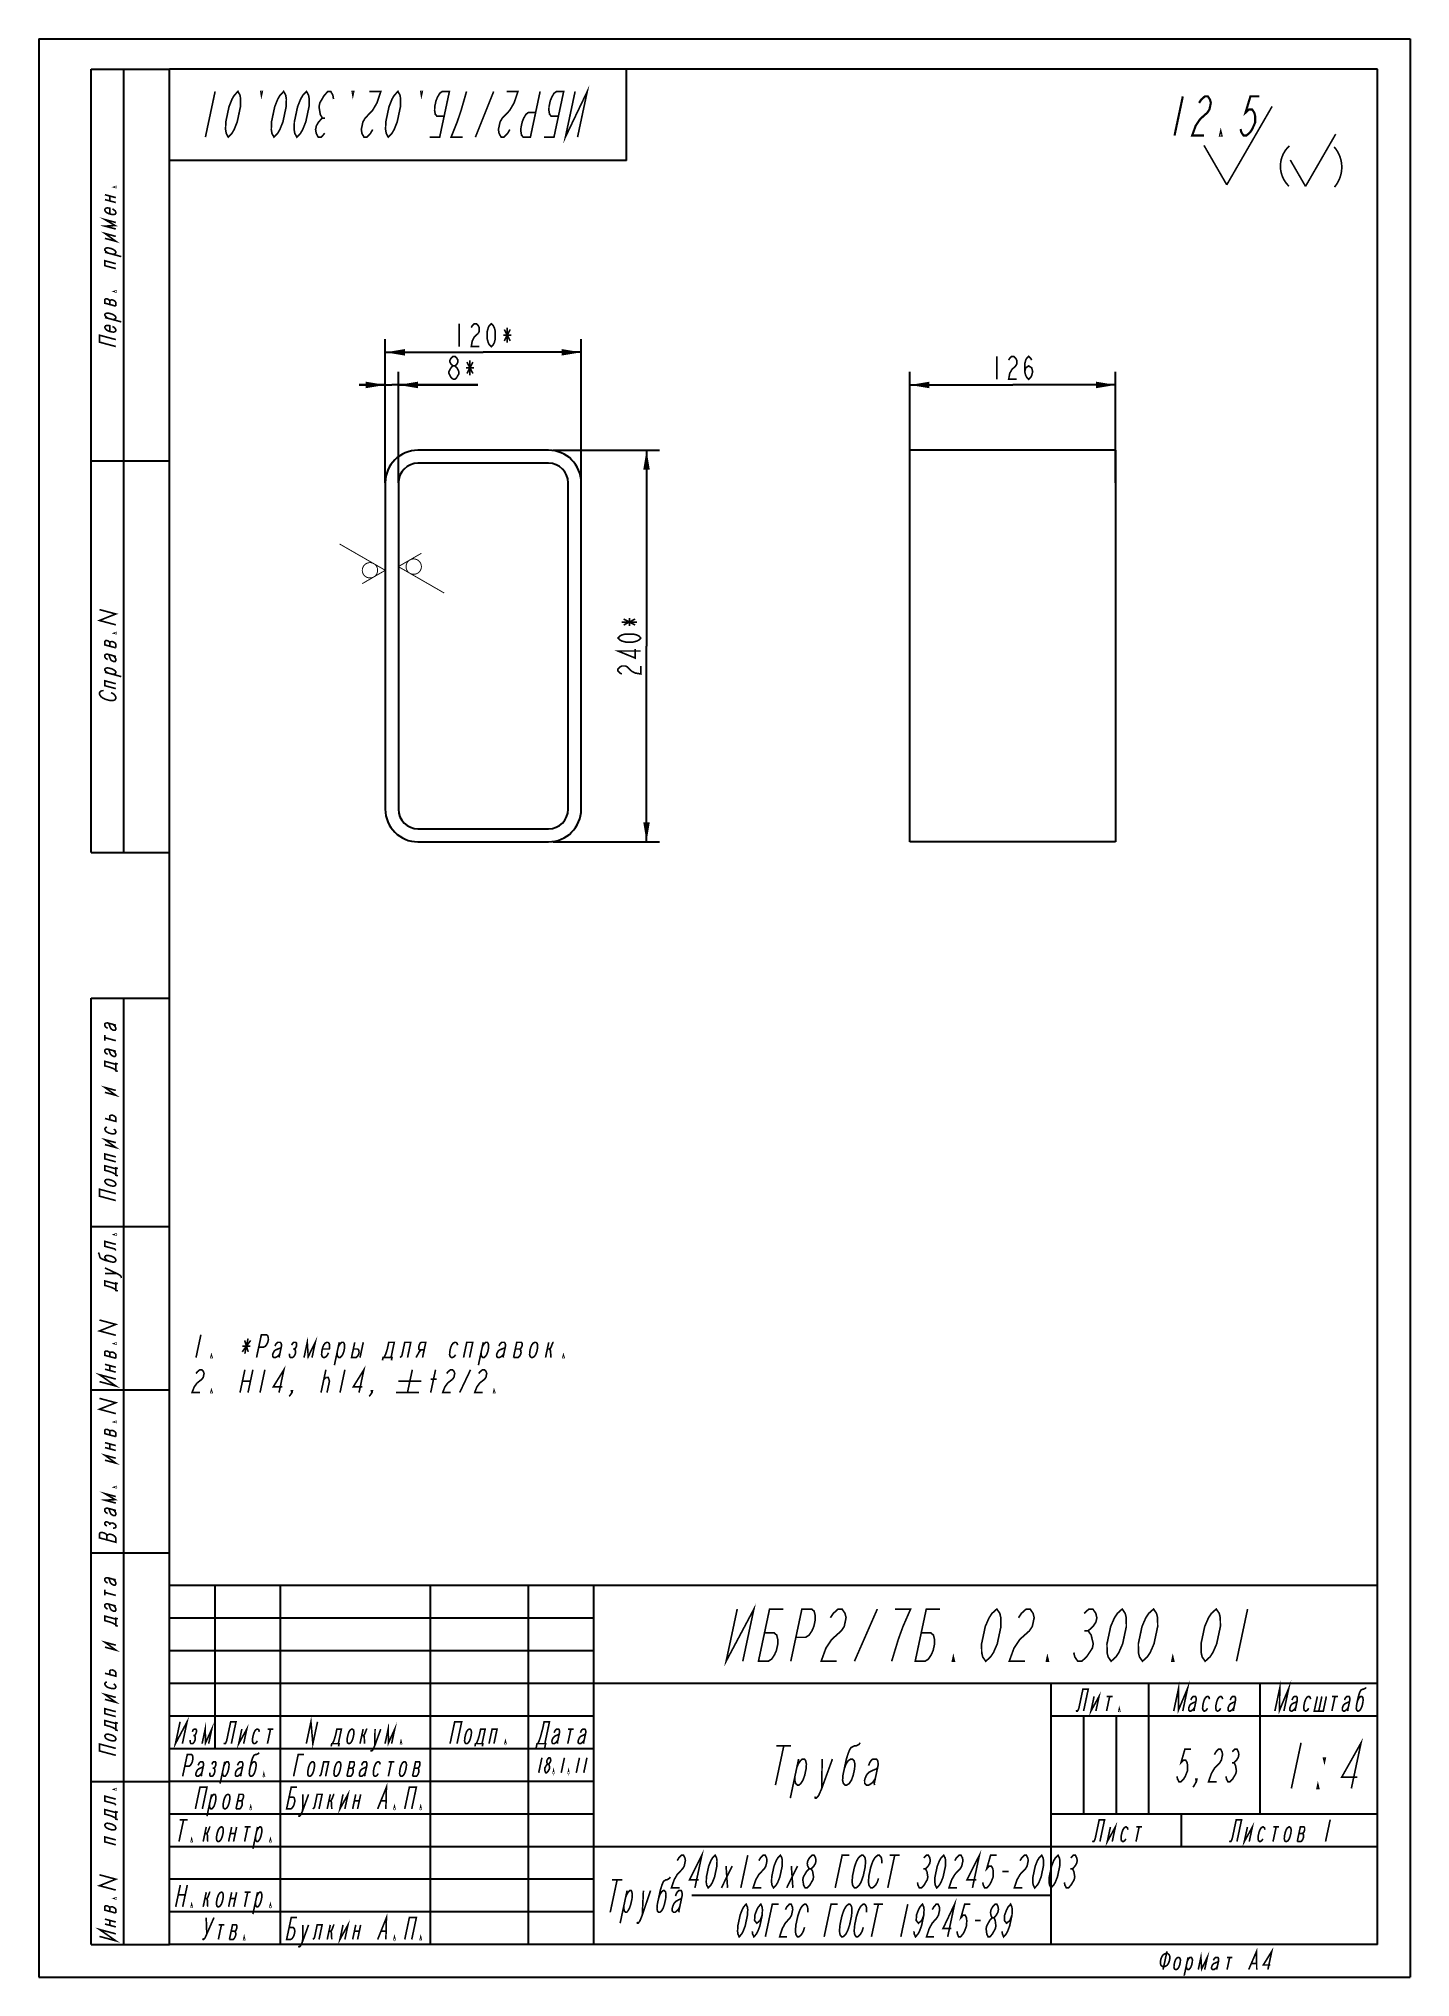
# Model space of a CAD drawing. Header units: millimetres. Extents: x 0 to 210, y 0 to 297.
import ezdxf

# ---------------------------------------------------------------- set-up
doc = ezdxf.new("R2010")
doc.units = ezdxf.units.MM
doc.header["$LTSCALE"] = 19.36
doc.layers.get('0').update_dxf_attribs({"linetype": 'CONTINUOUS'})
for name, color, linetype in [('ALL_DIMENSIONS', 7, 'CONTINUOUS'), ('ALL_ROUND', 7, 'CONTINUOUS'), ('ALL_SURF_FIN', 7, 'CONTINUOUS')]:
    doc.layers.add(name, color=color, linetype=linetype)
doc.styles.get("Standard").update_dxf_attribs({"font": 'txt', "width": 0.7})
doc.dimstyles.new('DIMSTYLE_1', dxfattribs={"dimtxt": 3.5, "dimasz": 3, "dimexe": 0.18, "dimexo": 0.0625, "dimgap": 0.09, "dimtad": 1, "dimlfac": 4, "dimdsep": 46, "dimtxsty": 'STANDARD', "dimblk": '_FILLED', "dimblk1": '_FILLED', "dimblk2": '_FILLED', "dimcen": 0.09, "dimadec": 0, "dimazin": 0, "dimtp": 0.3, "dimtm": 0.3, "dimtfac": 1, "dimtofl": 0, "dimtmove": 0, "dimatfit": 3, "dimldrblk": '_FILLED', "dimfxl": 1, "dimtolj": 1, "dimarcsym": 0})
doc.dimstyles.new('DIMSTYLE_2', dxfattribs={"dimtxt": 3.5, "dimasz": 3, "dimexe": 0.18, "dimexo": 0.0625, "dimgap": 0.09, "dimtad": 1, "dimlfac": 4, "dimdsep": 46, "dimtxsty": 'STANDARD', "dimblk": '_FILLED', "dimblk1": '_FILLED', "dimblk2": '_FILLED', "dimcen": 0.09, "dimadec": 0, "dimazin": 0, "dimtp": 0.5, "dimtm": 0.5, "dimtfac": 1, "dimtofl": 0, "dimtmove": 0, "dimatfit": 3, "dimldrblk": '_FILLED', "dimfxl": 1, "dimtolj": 1, "dimarcsym": 0})
doc.dimstyles.new('DIMSTYLE_3', dxfattribs={"dimtxt": 3.5, "dimasz": 3, "dimexe": 0.18, "dimexo": 0.0625, "dimgap": 0.09, "dimtad": 1, "dimdec": 5, "dimlfac": 4, "dimdsep": 46, "dimtxsty": 'STANDARD', "dimblk": '_FILLED', "dimblk1": '_FILLED', "dimblk2": '_FILLED', "dimcen": 0.09, "dimadec": 0, "dimazin": 0, "dimtp": 0.5, "dimtm": 0.5, "dimtfac": 1, "dimtdec": 5, "dimtofl": 0, "dimtmove": 0, "dimatfit": 3, "dimldrblk": '_FILLED', "dimfxl": 1, "dimtolj": 1, "dimarcsym": 0})
doc.dimstyles.new('DIMSTYLE_4', dxfattribs={"dimtxt": 3.5, "dimasz": 3, "dimexe": 0.18, "dimexo": 0.0625, "dimgap": 0.09, "dimtad": 1, "dimdec": 5, "dimlfac": 4, "dimdsep": 46, "dimtxsty": 'STANDARD', "dimblk": '_FILLED', "dimblk1": '_FILLED', "dimblk2": '_FILLED', "dimcen": 0.09, "dimadec": 0, "dimazin": 0, "dimtp": 0.2, "dimtm": 0.2, "dimtfac": 1, "dimtdec": 5, "dimtofl": 0, "dimtmove": 0, "dimatfit": 3, "dimldrblk": '_FILLED', "dimfxl": 1, "dimtolj": 1, "dimarcsym": 0})

msp = doc.modelspace()

# ---------------------------------------------------------------- blocks, each defined once
blk = doc.blocks.new('_FILLED')
at = {"color": 0, "linetype": 'BYBLOCK'}
blk.add_solid([(0, 0), (-1, 0.167), (-1, -0.167)], dxfattribs=at)
blk = doc.blocks.new('*D0')
at = {"layer": 'ALL_DIMENSIONS', "color": 2, "linetype": 'CONTINUOUS'}
for p, q in [((53.06, 229.35), (53.06, 250.96)), ((83.06, 229.35), (83.06, 250.96)), ((53.06, 248.96), (68.06, 248.96)), ((83.06, 248.96), (68.06, 248.96))]:
    blk.add_line(p, q, dxfattribs=at)
at = {"layer": 'ALL_DIMENSIONS', "color": 2, "linetype": 'CONTINUOUS', "xscale": 3, "yscale": 3, "zscale": 3, "rotation": 180}
blk.add_blockref('_FILLED', (53.06, 248.96), dxfattribs=at)
at = {"layer": 'ALL_DIMENSIONS', "color": 2, "linetype": 'CONTINUOUS', "xscale": 3, "yscale": 3, "zscale": 3}
blk.add_blockref('_FILLED', (83.06, 248.96), dxfattribs=at)
blk = doc.blocks.new('*D1')
at = {"layer": 'ALL_DIMENSIONS', "color": 2, "linetype": 'CONTINUOUS'}
for p, q in [((78.71, 233.96), (95.06, 233.96)), ((93.06, 233.96), (93.06, 203.96)), ((93.06, 173.96), (93.06, 203.96)), ((78.71, 173.96), (95.06, 173.96))]:
    blk.add_line(p, q, dxfattribs=at)
at = {"layer": 'ALL_DIMENSIONS', "color": 2, "linetype": 'CONTINUOUS', "xscale": 3, "yscale": 3, "zscale": 3}
for p, rotation in [((93.06, 233.96), 90), ((93.06, 173.96), 270)]:
    blk.add_blockref('_FILLED', p, dxfattribs=dict(at, rotation=rotation))
blk = doc.blocks.new('*D2')
at = {"layer": 'ALL_DIMENSIONS', "color": 2, "linetype": 'CONTINUOUS'}
for p, q in [((133.38, 228.96), (133.38, 245.96)), ((133.38, 243.96), (149.13, 243.96)), ((164.88, 243.96), (149.13, 243.96)), ((164.88, 228.96), (164.88, 245.96))]:
    blk.add_line(p, q, dxfattribs=at)
at = {"layer": 'ALL_DIMENSIONS', "color": 2, "linetype": 'CONTINUOUS', "xscale": 3, "yscale": 3, "zscale": 3, "rotation": 180}
blk.add_blockref('_FILLED', (133.38, 243.96), dxfattribs=at)
at = {"layer": 'ALL_DIMENSIONS', "color": 2, "linetype": 'CONTINUOUS', "xscale": 3, "yscale": 3, "zscale": 3}
blk.add_blockref('_FILLED', (164.88, 243.96), dxfattribs=at)
blk = doc.blocks.new('*D3')
at = {"layer": 'ALL_DIMENSIONS', "color": 2, "linetype": 'CONTINUOUS'}
for p, q in [((53.06, 243.96), (49.06, 243.96)), ((49.06, 243.96), (54.06, 243.96)), ((53.06, 228.96), (53.06, 245.96)), ((67.25, 243.96), (54.06, 243.96)), ((55.06, 228.96), (55.06, 245.96)), ((55.06, 243.96), (67.25, 243.96))]:
    blk.add_line(p, q, dxfattribs=at)
at = {"layer": 'ALL_DIMENSIONS', "color": 2, "linetype": 'CONTINUOUS', "xscale": 3, "yscale": 3, "zscale": 3}
blk.add_blockref('_FILLED', (53.06, 243.96), dxfattribs=at)
at = {"layer": 'ALL_DIMENSIONS', "color": 2, "linetype": 'CONTINUOUS', "xscale": 3, "yscale": 3, "zscale": 3, "rotation": 180}
blk.add_blockref('_FILLED', (55.06, 243.96), dxfattribs=at)
blk = doc.blocks.new('SYM_0_BL0', base_point=(186.25, 280.72))
at = {"layer": 'ALL_SURF_FIN', "color": 2, "linetype": 'CONTINUOUS'}
for points, const_width in [([(175.18, 288.18), (173.91, 282.18)], 0.333), ([(177.67, 287.18), (178, 287.68), (178.56, 288.18), (179.01, 288.18), (179.35, 287.68), (179.47, 287.18), (179.26, 286.18), (178.93, 285.68), (178.37, 285.18), (177.82, 284.68), (177.15, 283.68), (176.61, 282.18), (178.41, 282.18)], 0.333), ([(186.88, 288.18), (185.53, 288.18), (184.78, 285.68), (185.33, 286.18), (185.78, 286.18), (186.13, 285.68), (186.25, 285.18), (186.26, 284.18), (185.82, 283.18), (185.49, 282.68), (184.93, 282.18), (184.48, 282.18), (184.14, 282.68), (184.02, 283.18)], 0.333), ([(181.91, 274.63), (188.85, 286.64)], 0.25), ([(181.11, 282.18), (180.88, 282.18), (180.99, 282.68), (181.11, 282.18)], 0.333), ([(193.97, 274.39), (198.59, 282.4)], 0.25), ([(181.91, 274.63), (178.42, 280.67)], 0.25), ([(193.97, 274.39), (191.64, 278.42)], 0.25)]:
    blk.add_lwpolyline(points, dxfattribs=dict(at, const_width=const_width))
at = {"layer": 'ALL_SURF_FIN', "color": 2, "linetype": 'CONTINUOUS', "const_width": 0.25}
for points in [[(191.5, 280.6, 0.433164), (191.43, 274.42)], [(198.4, 274.28, 0.372459), (198.35, 280.44)]]:
    blk.add_lwpolyline(points, format="xyb", dxfattribs=at)
blk = doc.blocks.new('SF0_BL1', base_point=(49.56, 216.56))
at = {"layer": 'ALL_SURF_FIN', "color": 2, "linetype": 'CONTINUOUS', "const_width": 0.146}
for points in [[(53.06, 215.56), (46.05, 219.6)], [(53.06, 215.56), (49.54, 213.52)]]:
    blk.add_lwpolyline(points, dxfattribs=at)
blk.add_lwpolyline([(49.54, 215.56, 1), (51.89, 215.56, 1)], format="xyb", close=True, dxfattribs=at)
blk = doc.blocks.new('SF1_BL2', base_point=(58.57, 215.13))
at = {"layer": 'ALL_SURF_FIN', "color": 2, "linetype": 'CONTINUOUS', "const_width": 0.146}
for points in [[(55.06, 216.13), (58.59, 218.17)], [(55.06, 216.13), (62.07, 212.09)]]:
    blk.add_lwpolyline(points, dxfattribs=at)
blk.add_lwpolyline([(56.24, 216.13, 1), (58.59, 216.13, 1)], format="xyb", close=True, dxfattribs=at)

# ---------------------------------------------------------------- dimensions: what is measured, and where the dimension line sits
at = {"layer": 'ALL_DIMENSIONS', "color": 2, "linetype": 'CONTINUOUS'}
for base, p1, p2, dimstyle, picture, middle in [((83.0613035, 248.9611294), (53.0613035, 229.3509545), (83.0613035, 229.3509545), 'DIMSTYLE_1', '*D0', (63.1613035, 249.8361294)), ((55.0613035, 243.9611294), (53.0613035, 228.9611294), (55.0613035, 228.9611294), 'DIMSTYLE_4', '*D3', (62.3458643, 244.8361294))]:
    dim = msp.add_linear_dim(base=base, p1=p1, p2=p2, text='<>*', dimstyle=dimstyle, dxfattribs=at)
    dim.commit()
    dim.dimension.update_dxf_attribs({"geometry": picture, "text_midpoint": middle, "dimtype": 160})
dim = msp.add_linear_dim(base=(164.8809232, 243.9611294), p1=(133.3809232, 228.9611294), p2=(164.8809232, 228.9611294), dimstyle='DIMSTYLE_3', dxfattribs=at)
dim.commit()
dim.dimension.update_dxf_attribs({"geometry": '*D2', "text_midpoint": (145.4559232, 244.8361294), "dimtype": 160})
dim = msp.add_linear_dim(base=(93.0613035, 173.9611294), p1=(78.7067196, 233.9611294), p2=(78.7067196, 173.9611294), angle=270, text='<>*', dimstyle='DIMSTYLE_2', dxfattribs=at)
dim.commit()
dim.dimension.update_dxf_attribs({"geometry": '*D1', "text_midpoint": (92.1863035, 199.0611294), "dimtype": 160})

# ---------------------------------------------------------------- linework, layer by layer
at = {"color": 7, "linetype": 'CONTINUOUS'}
for p, q in [((0, 297), (0, 0)), ((0, 297), (210, 297)), ((210, 297), (210, 0)), ((8, 172.3498994), (8, 292.3498994)), ((8, 292.3498994), (20, 292.3498994)), ((13, 172.3498994), (13, 292.3498994)), ((90, 292.3498994), (20, 292.3498994)), ((20, 278.3498994), (20, 292.3498994)), ((20, 172.3498994), (20, 292.3498994)), ((20, 5), (20, 292.3498994)), ((205, 292.3498994), (20, 292.3498994)), ((90, 278.3498994), (90, 292.3498994)), ((205, 5), (205, 292.3498994)), ((90, 278.3498994), (20, 278.3498994)), ((8, 232.3498994), (20, 232.3498994)), ((78.0613035, 231.9611294), (58.0613035, 231.9611294)), ((55.0613035, 228.9611294), (55.0613035, 178.9611294)), ((81.0613035, 178.9611294), (81.0613035, 228.9611294)), ((58.0613035, 175.9611294), (78.0613035, 175.9611294)), ((8, 172.3498994), (20, 172.3498994)), ((8, 5), (8, 150)), ((8, 150), (20, 150)), ((13, 5), (13, 150)), ((20, 5), (20, 150)), ((8, 115), (20, 115)), ((8, 90), (20, 90)), ((8, 65), (20, 65)), ((205, 60), (20, 60)), ((20, 5), (20, 60)), ((27, 35), (27, 60)), ((37, 5), (37, 60)), ((60, 5), (60, 60)), ((75, 5), (75, 60)), ((85, 5), (85, 60)), ((205, 5), (205, 60)), ((85, 55), (20, 55)), ((85, 50), (20, 50)), ((205, 45), (20, 45)), ((155, 5), (155, 45)), ((170, 25), (170, 45)), ((187, 25), (187, 45)), ((85, 40), (20, 40)), ((205, 40), (155, 40)), ((160, 25), (160, 40)), ((165, 25), (165, 40)), ((85, 35), (20, 35)), ((8, 30), (20, 30)), ((85, 30), (20, 30)), ((85, 25), (20, 25)), ((205, 25), (155, 25)), ((175, 20), (175, 25)), ((205, 20), (20, 20)), ((85, 15), (20, 15)), ((155, 12.5), (100, 12.5)), ((85, 10), (20, 10)), ((8, 5), (20, 5)), ((205, 5), (20, 5)), ((205, 5), (20, 5)), ((0, 0), (210, 0))]:
    msp.add_line(p, q, dxfattribs=at)
at = {"color": 2, "linetype": 'CONTINUOUS', "const_width": 0.25}
for points in [[(25.5121094, 281.9280879), (26.999999, 288.928084)], [(30.4999971, 288.928084), (30.8135078, 288.3447617), (30.9082646, 287.761418), (30.8790352, 286.594752), (30.3830684, 284.2614199), (29.9163418, 283.0947539), (29.5735908, 282.5114316), (29.0121074, 281.9280879), (28.6985967, 282.5114316), (28.6038398, 283.0947539), (28.6330693, 284.2614199), (29.1290361, 286.594752), (29.5957627, 287.761418), (29.9385137, 288.3447617), (30.4999971, 288.928084)], [(33.9999951, 288.928084), (34.218749, 288.928084), (34.0947627, 288.3447617), (33.9999951, 288.928084)], [(37.5000039, 288.928084), (37.8135039, 288.3447617), (37.9082715, 287.761418), (37.8790312, 286.594752), (37.3830645, 284.2614199), (36.9163379, 283.0947539), (36.5735977, 282.5114316), (36.0121035, 281.9280879), (35.6985928, 282.5114316), (35.6038359, 283.0947539), (35.6330654, 284.2614199), (36.1290322, 286.594752), (36.5957695, 287.761418), (36.9385098, 288.3447617), (37.5000039, 288.928084)], [(41.000002, 288.928084), (41.3135127, 288.3447617), (41.4082695, 287.761418), (41.37904, 286.594752), (40.8830732, 284.2614199), (40.4163359, 283.0947539), (40.0735957, 282.5114316), (39.5121016, 281.9280879), (39.1985908, 282.5114316), (39.103834, 283.0947539), (39.1330742, 284.2614199), (39.6290303, 286.594752), (40.0957676, 287.761418), (40.4385078, 288.3447617), (41.000002, 288.928084)], [(43.7923477, 282.5114316), (43.2308535, 281.9280879), (42.7933564, 281.9280879), (42.4798457, 282.5114316), (42.3850889, 283.0947539), (42.5090752, 283.6780977), (42.8518154, 284.2614199), (43.4133096, 284.8447637), (43.0997988, 285.4280859), (43.005042, 286.0114297), (42.9102852, 286.594752), (43.0342715, 287.1780957), (43.3770225, 287.761418), (43.7197627, 288.3447617), (44.2812461, 288.928084), (44.7187539, 288.928084), (45.0322539, 288.3447617), (45.1270215, 287.761418)], [(47.999998, 288.928084), (48.218752, 288.928084), (48.0947549, 288.3447617), (47.999998, 288.928084)], [(51.135084, 283.0947539), (50.7923438, 282.5114316), (50.2308496, 281.9280879), (49.7933525, 281.9280879), (49.4798418, 282.5114316), (49.385085, 283.0947539), (49.6330684, 284.2614199), (49.9758086, 284.8447637), (50.5373027, 285.4280859), (51.0987969, 286.0114297), (51.7842773, 287.1780957), (52.375001, 288.928084), (50.625002, 288.928084)], [(55.0000049, 288.928084), (55.3135049, 288.3447617), (55.4082725, 287.761418), (55.3790322, 286.594752), (54.8830654, 284.2614199), (54.4163389, 283.0947539), (54.0735986, 282.5114316), (53.5121045, 281.9280879), (53.1985938, 282.5114316), (53.1038369, 283.0947539), (53.1330664, 284.2614199), (53.6290332, 286.594752), (54.0957705, 287.761418), (54.4385107, 288.3447617), (55.0000049, 288.928084)], [(58.5000029, 288.928084), (58.7187461, 288.928084), (58.5947598, 288.3447617), (58.5000029, 288.928084)], [(62.0690518, 285.1364355), (60.9753037, 285.1364355), (60.7091768, 285.4280859), (60.6144199, 286.0114297), (60.62904, 286.594752), (60.8150195, 287.4697676), (61.0483828, 288.0530898), (61.3911338, 288.6364336), (61.7812471, 288.928084), (62.8749951, 288.928084), (61.3871055, 281.9280879), (59.8558496, 281.9280879)], [(65.499999, 288.928084), (64.661292, 286.0114297), (64.0705684, 284.2614199), (63.6038418, 283.0947539), (63.1371045, 281.9280879), (64.8871035, 281.9280879)], [(69.656248, 288.928084), (66.8558564, 281.9280879)], [(72.135083, 283.0947539), (71.7923428, 282.5114316), (71.2308594, 281.9280879), (70.7933516, 281.9280879), (70.4798408, 282.5114316), (70.385084, 283.0947539), (70.6330674, 284.2614199), (70.9758076, 284.8447637), (71.5373018, 285.4280859), (72.0987959, 286.0114297), (72.7842764, 287.1780957), (73.375, 288.928084), (71.625001, 288.928084)], [(76.0836748, 285.7197578), (74.9899268, 285.7197578), (74.5998027, 285.4280859), (74.2570625, 284.8447637), (74.0236992, 284.2614199), (73.837709, 283.3864258), (73.8230889, 282.803082), (73.9178457, 282.2197598), (74.1839834, 281.9280879), (75.2777314, 281.9280879), (76.7656211, 288.928084)], [(79.5690527, 285.1364355), (78.4753047, 285.1364355), (78.2091777, 285.4280859), (78.1144209, 286.0114297), (78.1290303, 286.594752), (78.3150205, 287.4697676), (78.5483838, 288.0530898), (78.891124, 288.6364336), (79.281248, 288.928084), (80.3749961, 288.928084), (78.8871064, 281.9280879), (77.3558506, 281.9280879)], [(82.4964814, 281.9280879), (83.9843711, 288.928084), (80.6371055, 281.9280879), (82.1249951, 288.928084)], [(43.8508066, 284.8447637), (43.4133096, 284.8447637)], [(11.7940942, 274.3499043), (11.7940942, 274.2249082), (11.5857603, 274.2807246), (11.7940942, 274.3499043)], [(10.1274277, 273.1089883), (11.7940942, 272.6623926)], [(10.1274277, 272.3589902), (11.7940942, 271.9123945)], [(11.2732593, 270.9269492), (11.4815933, 270.8086348), (11.6899272, 270.6278008), (11.7940942, 270.4123984), (11.7940942, 270.2874023), (11.6899272, 270.1278164), (11.4815933, 270.0586367), (11.1690977, 270.0798633), (10.7524297, 270.1915176), (10.4399287, 270.3377402), (10.2315947, 270.5185742), (10.1274277, 270.7339766), (10.1274277, 270.8589727), (10.2315947, 271.0185801), (10.4399287, 271.0877383), (10.7524297, 271.0665117), (10.8565967, 271.0386035), (10.8565967, 270.1636094)], [(10.8565967, 272.1636113), (10.8565967, 272.9136094)], [(11.7940942, 267.8498926), (10.1274277, 268.2964883), (11.6899272, 268.3778066), (10.1274277, 269.2964785), (11.7940942, 268.8499043)], [(10.1274277, 266.4214824), (11.7940942, 265.9749082), (10.1274277, 267.1714805), (11.7940942, 266.7249063)], [(10.6482627, 264.1569219), (10.4399287, 264.2752578), (10.2315947, 264.4560703), (10.1274277, 264.6089746), (10.1274277, 264.7964902), (10.2315947, 264.8935781), (10.4399287, 264.9627578), (10.7524297, 264.9415098), (11.1690977, 264.829877), (11.4815933, 264.6836328), (11.6899272, 264.5028203), (11.7940942, 264.3498945), (11.7940942, 264.2248984), (11.6899272, 264.0653125), (11.4815933, 263.9961328), (11.2732593, 263.9894512)], [(10.1274277, 264.2964844), (12.6274302, 263.6266016)], [(11.7940942, 261.7874102), (10.1274277, 262.2339844), (10.1274277, 262.9839824), (11.7940942, 262.5374082)], [(11.7940942, 258.3499102), (11.7940942, 258.2248926), (11.5857603, 258.2807305), (11.7940942, 258.3499102)], [(11.7940942, 256.0373965), (10.1274277, 256.4839707), (10.1274277, 257.0464746), (10.2315947, 257.1435625), (10.4399287, 257.1502441), (10.5440957, 257.1223359), (10.7524297, 257.0040215), (10.8565967, 256.8510957), (10.8565967, 256.2885918)], [(11.7940942, 256.0373965), (11.7940942, 256.5999004), (11.6899272, 256.7528047), (11.5857603, 256.8432324), (11.3774263, 256.9615469), (11.2732593, 256.9894551), (11.0649307, 256.9827734), (10.9607637, 256.9481836), (10.8565967, 256.8510957)], [(10.6482627, 254.1569336), (10.4399287, 254.275248), (10.2315947, 254.4560605), (10.1274277, 254.6089863), (10.1274277, 254.7964805), (10.2315947, 254.8935684), (10.4399287, 254.962748), (10.7524297, 254.9415215), (11.1690977, 254.8298672), (11.4815933, 254.683623), (11.6899272, 254.5028105), (11.7940942, 254.3499063), (11.7940942, 254.2249102), (11.6899272, 254.0653027), (11.4815933, 253.996123), (11.2732593, 253.9894629)], [(10.1274277, 254.2964746), (12.6274302, 253.6266133)], [(11.2732593, 252.9269531), (11.4815933, 252.8086387), (11.6899272, 252.6278047), (11.7940942, 252.4124023), (11.7940942, 252.2874063), (11.6899272, 252.1278203), (11.4815933, 252.0586406), (11.1690977, 252.0798672), (10.7524297, 252.1915215), (10.4399287, 252.3377441), (10.2315947, 252.5185781), (10.1274277, 252.7339805), (10.1274277, 252.8589766), (10.2315947, 253.0185625), (10.4399287, 253.0877422), (10.7524297, 253.0665156), (10.8565967, 253.0386074), (10.8565967, 252.1635918)], [(11.7940942, 249.8498965), (9.2940972, 250.5197793), (9.2940972, 251.5822676), (11.7940942, 250.9124063)], [(11.7940942, 207.2040566), (9.2940972, 207.8739395), (11.7940942, 208.8707285), (9.2940972, 209.5406113)], [(11.7940942, 205.9957324), (11.7940942, 205.8707363), (11.5857603, 205.9265527), (11.7940942, 205.9957324)], [(11.7940942, 203.6832402), (10.1274277, 204.1298145), (10.1274277, 204.6923184), (10.2315947, 204.7894063), (10.4399287, 204.7960879), (10.5440957, 204.7681797), (10.7524297, 204.6498438), (10.8565967, 204.4969395), (10.8565967, 203.9344355)], [(10.5440957, 201.8931621), (10.3357617, 202.011498), (10.2315947, 202.1019043), (10.1274277, 202.2548086), (10.1274277, 202.5673203), (10.2315947, 202.6644082), (10.3357617, 202.698998), (10.5440957, 202.7056797), (11.6899272, 202.3986465), (11.7940942, 202.4332363)], [(10.6482627, 202.67775), (10.7524297, 202.5873438), (10.8565967, 202.2469453), (10.9607637, 201.9690234), (11.0649307, 201.8161191), (11.1690977, 201.7256914), (11.3774263, 201.607377), (11.4815933, 201.5794687), (11.6899272, 201.5861504), (11.7940942, 201.7457363), (11.7940942, 201.9332305), (11.6899272, 202.1486543), (11.5857603, 202.3015586), (11.3774263, 202.4823711)], [(11.7940942, 203.6832402), (11.7940942, 204.2457227), (11.6899272, 204.3986484), (11.5857603, 204.4890547), (11.3774263, 204.6073691), (11.2732593, 204.6352988), (11.0649307, 204.6286172), (10.9607637, 204.5940273), (10.8565967, 204.4969395)], [(10.6482627, 199.8027539), (10.4399287, 199.9210898), (10.2315947, 200.1019023), (10.1274277, 200.2548066), (10.1274277, 200.4423223), (10.2315947, 200.5394102), (10.4399287, 200.6085898), (10.7524297, 200.5873418), (11.1690977, 200.475709), (11.4815933, 200.3294648), (11.6899272, 200.1486523), (11.7940942, 199.9957266), (11.7940942, 199.8707305), (11.6899272, 199.7111445), (11.4815933, 199.6419648), (11.2732593, 199.6352832)], [(10.1274277, 199.9423164), (12.6274302, 199.2724336)], [(9.9190938, 197.1231367), (9.7107598, 197.1164551), (9.5024312, 197.0472754), (9.3982642, 196.9501875), (9.2940972, 196.7906016), (9.2940972, 196.6031074), (9.3982642, 196.3877051), (9.5024312, 196.2347793), (9.7107598, 196.0539668), (9.9190938, 195.9356309), (10.2315947, 195.7894082), (10.8565967, 195.6219375), (11.1690977, 195.6007109), (11.3774263, 195.6073711), (11.5857603, 195.6765508), (11.6899272, 195.7736387), (11.7940942, 195.9332246), (11.7940942, 196.1207402), (11.6899272, 196.3361426), (11.5857603, 196.4890469), (11.3774263, 196.6698809), (11.0649307, 196.8161035)], [(11.7940942, 197.4332422), (10.1274277, 197.8798164), (10.1274277, 198.6298145), (11.7940942, 198.1832402)], [(10.5440957, 145.3974414), (10.3357617, 145.5157559), (10.2315947, 145.6061729), (10.1274277, 145.7590771), (10.1274277, 146.0715781), (10.2315947, 146.168666), (10.3357617, 146.2032559), (10.5440957, 146.2099375), (11.6899272, 145.902915), (11.7940942, 145.9375049)], [(10.6482627, 146.1820293), (10.7524297, 146.0916123), (10.8565967, 145.7512031), (10.9607637, 145.473292), (11.0649307, 145.320377), (11.1690977, 145.2299707), (11.3774263, 145.1116455), (11.4815933, 145.0837373), (11.6899272, 145.0904082), (11.7940942, 145.2500049), (11.7940942, 145.437499), (11.6899272, 145.6529121), (11.5857603, 145.8058271), (11.3774263, 145.9866504)], [(10.1274277, 143.509083), (10.1274277, 144.3840771)], [(10.1274277, 143.9465801), (11.7940942, 143.4999951)], [(10.5440957, 141.3974375), (10.3357617, 141.5157627), (10.2315947, 141.6061689), (10.1274277, 141.759084), (10.1274277, 142.071585), (10.2315947, 142.1686729), (10.3357617, 142.2032627), (10.5440957, 142.2099336), (11.6899272, 141.9029111), (11.7940942, 141.937501)], [(11.7940942, 138.9999961), (11.5857603, 139.1183213), (11.3774263, 139.2366465), (10.8565967, 139.438707), (10.1274277, 139.6340859), (10.1274277, 140.3215859), (11.7940942, 139.875001)], [(10.6482627, 142.1820254), (10.7524297, 142.0916084), (10.8565967, 141.7511992), (10.9607637, 141.4732881), (11.0649307, 141.3203838), (11.1690977, 141.2299668), (11.3774263, 141.1116416), (11.4815933, 141.0837334), (11.6899272, 141.090415), (11.7940942, 141.250001), (11.7940942, 141.4374951), (11.6899272, 141.6529082), (11.5857603, 141.8058232), (11.3774263, 141.9866465)], [(12.1065952, 138.7912646), (11.7940942, 138.875), (11.7940942, 139.9999971), (12.1065952, 139.9162617)], [(10.1274277, 135.571584), (11.7940942, 135.124999), (10.1274277, 136.321582), (11.7940942, 135.8749971)], [(10.1274277, 131.5715801), (11.7940942, 131.1249951), (11.7940942, 131.687499), (11.6899272, 131.8404141), (11.5857603, 131.9308203), (11.3774263, 132.0491455), (11.2732593, 132.0770537), (11.0649307, 132.0703828), (10.9607637, 132.035793), (10.8565967, 131.9387051), (10.8565967, 131.3762012)], [(10.1274277, 127.5715869), (11.7940942, 127.125002), (10.1274277, 128.321585), (11.7940942, 127.875)], [(10.4399287, 130.2378516), (10.2315947, 130.1686719), (10.1274277, 130.0090859), (10.1274277, 129.8840791), (10.2315947, 129.668666), (10.4399287, 129.4878428), (10.7524297, 129.3416094), (11.1690977, 129.2299658), (11.4815933, 129.2087393), (11.6899272, 129.2779082), (11.7940942, 129.4375049), (11.7940942, 129.562501), (11.6899272, 129.7779141), (11.4815933, 129.9587373)], [(11.7940942, 124.9374951), (10.1274277, 125.3840801), (10.1274277, 126.1340781), (11.7940942, 125.6875039)], [(11.7940942, 123.000002), (11.5857603, 123.1183271), (11.3774263, 123.2366416), (10.8565967, 123.4387021), (10.1274277, 123.6340811), (10.1274277, 124.3215811), (11.7940942, 123.8749961)], [(10.7524297, 121.3416123), (10.4399287, 121.4878457), (10.2315947, 121.6686689), (10.1274277, 121.884082), (10.1274277, 122.0090781), (10.2315947, 122.1686748), (10.4399287, 122.2378437), (10.7524297, 122.2166172), (11.1690977, 122.1049629), (11.4815933, 121.9587295), (11.6899272, 121.7779063), (11.7940942, 121.5625039), (11.7940942, 121.4374971), (11.6899272, 121.2779111), (11.4815933, 121.2087314), (11.1690977, 121.2299687), (10.7524297, 121.3416123)], [(12.1065952, 122.7912705), (11.7940942, 122.8749951), (11.7940942, 124.0000029), (12.1065952, 123.9162676)], [(11.7940942, 118.999998), (9.2940972, 119.6698701), (9.2940972, 120.7323691), (11.7940942, 120.0624971)], [(11.7940942, 111.3541709), (11.6899272, 111.5070752), (11.5857603, 111.5974922), (11.4815933, 111.6254004), (10.1274277, 111.98825), (10.1274277, 112.738248), (11.7940942, 112.2916631)], [(11.7940942, 113.854168), (11.7940942, 113.7291719), (11.5857603, 113.7849883), (11.7940942, 113.854168)], [(10.7524297, 109.6957812), (10.4399287, 109.8420146), (10.2315947, 110.0228379), (10.1274277, 110.238251), (10.1274277, 110.3632471), (10.2315947, 110.522833), (10.4399287, 110.5920127), (10.7524297, 110.5707754), (11.1690977, 110.4591318), (11.4815933, 110.3128984), (11.6899272, 110.1320752), (11.7940942, 109.9166621), (11.7940942, 109.791666), (11.6899272, 109.6320801), (11.4815933, 109.5629004), (11.1690977, 109.5841377), (10.7524297, 109.6957812), (10.1274277, 109.863252), (9.7107598, 110.0373936), (9.5024312, 110.1557188), (9.3982642, 110.246125), (9.2940972, 110.5240361), (9.2940972, 110.649043), (9.1899302, 110.9269541), (9.0857632, 111.0173604)], [(12.5232632, 107.2212861), (12.6274302, 107.255876), (12.6274302, 107.318374), (12.5232632, 107.4712891), (12.4190962, 107.5616953), (12.0024282, 107.7983457), (10.1274277, 108.6757461)], [(10.1274277, 107.800752), (12.0024282, 107.7983457)], [(11.7940942, 105.354165), (11.5857603, 105.4724902), (11.3774263, 105.5908154), (10.8565967, 105.7928652), (10.1274277, 105.9882441), (10.1274277, 106.6757441), (11.7940942, 106.2291699)], [(12.1065952, 105.1454336), (11.7940942, 105.2291689), (11.7940942, 106.354166), (12.1065952, 106.2704307)], [(11.7940942, 98.3541689), (9.2940972, 99.024041), (11.7940942, 100.0208301), (9.2940972, 100.6907021)], [(24.8201299, 98.4434365), (24.0761797, 94.9434385)], [(33.6812207, 96.5476016), (34.4468379, 96.5476016), (34.7075293, 96.6934375), (34.9226523, 96.9850986), (35.0612051, 97.2767705), (35.1542002, 97.7142676), (35.1396338, 98.0059395), (35.0485078, 98.2976006), (34.8498096, 98.4434365), (34.0841924, 98.4434365), (33.3402422, 94.9434385)], [(40.6136807, 94.9434385), (41.1096475, 97.2767705), (41.2571807, 95.0892637), (42.3346436, 97.2767705), (41.8386768, 94.9434385)], [(11.7940942, 94.8333311), (10.1274277, 95.279916), (10.1274277, 95.8424199), (10.2315947, 95.9395078), (10.4399287, 95.9461787), (10.5440957, 95.9182705), (10.7524297, 95.7999453), (10.8565967, 95.647041), (10.8565967, 95.0845371)], [(11.7940942, 94.8333311), (11.7940942, 95.395835), (11.6899272, 95.54875), (11.5857603, 95.6391562), (11.3774263, 95.7574814), (11.2732593, 95.7853896), (11.0649307, 95.778708), (10.9607637, 95.7441289), (10.8565967, 95.647041)], [(11.7940942, 97.145834), (11.7940942, 97.0208379), (11.5857603, 97.0766543), (11.7940942, 97.145834)], [(26.5261826, 94.9434385), (26.3730527, 94.9434385), (26.4350459, 95.2350996), (26.5261826, 94.9434385)], [(31.1527891, 95.8184326), (32.4435166, 97.5684316)], [(31.1856494, 96.6934375), (32.4106563, 96.6934375)], [(31.5247588, 97.5684316), (32.0715361, 95.8184326)], [(32.0461309, 97.8601035), (31.5501641, 95.5267715)], [(37.1265303, 96.5476016), (37.0189687, 96.4017656), (36.6051582, 96.2559297), (36.2679072, 96.1101045), (36.0837861, 95.9642686), (35.9762246, 95.8184326), (35.8376719, 95.5267715), (35.8066699, 95.3809355), (35.8212363, 95.0892637), (36.0199238, 94.9434385), (36.2496133, 94.9434385), (36.5103047, 95.0892637), (36.6944258, 95.2350996), (36.9095488, 95.5267715)], [(36.1622148, 96.6934375), (36.3007676, 96.9850986), (36.4083291, 97.1309346), (36.5924609, 97.2767705), (36.9752695, 97.2767705), (37.0973975, 97.1309346), (37.1429551, 96.9850986), (37.1575322, 96.6934375), (36.8165537, 95.0892637), (36.8621113, 94.9434385)], [(38.3642344, 95.5267715), (38.3788008, 95.2350996), (38.4243584, 95.0892637), (38.5464863, 94.9434385), (38.8527354, 94.9434385), (39.0368672, 95.0892637), (39.1444287, 95.2350996), (39.2829814, 95.5267715), (39.3139834, 95.6725967), (39.299417, 95.9642686), (39.2538486, 96.1101045), (39.1317207, 96.2559297)], [(38.7197793, 96.8392627), (38.858332, 97.1309346), (39.0424531, 97.2767705), (39.3487021, 97.2767705), (39.4708301, 97.1309346), (39.4853965, 96.8392627), (39.4544053, 96.6934375), (39.3158418, 96.4017656), (39.1317207, 96.2559297), (38.9020313, 96.2559297)], [(44.3671084, 95.6725967), (44.2285449, 95.3809355), (44.0134219, 95.0892637), (43.7527412, 94.9434385), (43.5996113, 94.9434385), (43.4009238, 95.0892637), (43.3097979, 95.3809355), (43.3262227, 95.8184326), (43.4502197, 96.4017656), (43.6197744, 96.8392627), (43.8348975, 97.1309346), (44.0955781, 97.2767705), (44.248708, 97.2767705), (44.4473955, 97.1309346), (44.5385215, 96.8392627), (44.5220967, 96.4017656), (44.4910947, 96.2559297), (43.4192178, 96.2559297)], [(46.0096426, 97.2767705), (45.2656924, 93.7767725)], [(45.8546543, 96.5476016), (45.993207, 96.8392627), (46.2083301, 97.1309346), (46.3924512, 97.2767705), (46.6221406, 97.2767705), (46.7442686, 97.1309346), (46.8353945, 96.8392627), (46.8189697, 96.4017656), (46.6949727, 95.8184326), (46.525418, 95.3809355), (46.3103057, 95.0892637), (46.1261738, 94.9434385), (45.9730547, 94.9434385), (45.7743672, 95.0892637), (45.6832305, 95.3809355), (45.6686641, 95.6725967)], [(48.3830859, 97.2767705), (47.8871191, 94.9434385), (48.5761768, 94.9434385), (48.7602979, 95.0892637), (48.8678594, 95.2350996), (49.0064229, 95.5267715), (49.0374141, 95.6725967), (49.0228477, 95.9642686), (48.97729, 96.1101045), (48.8551621, 96.2559297), (48.1660938, 96.2559297)], [(49.6846416, 97.2767705), (49.1886748, 94.9434385)], [(52.6175596, 94.5059307), (52.7105547, 94.9434385), (54.0886807, 94.9434385), (53.9956855, 94.5059307)], [(52.8636738, 94.9434385), (53.0022373, 95.2350996), (53.14079, 95.5267715), (53.3723486, 96.2559297), (53.5893301, 97.2767705), (54.4315176, 97.2767705), (53.9355508, 94.9434385)], [(55.3136768, 94.9434385), (55.4977979, 95.0892637), (55.6053594, 95.2350996), (55.6363613, 95.3809355), (56.039333, 97.2767705), (56.9580801, 97.2767705), (56.4621133, 94.9434385)], [(57.7636797, 94.9434385), (58.2559189, 95.8184326), (58.3634805, 95.9642686), (58.5476016, 96.1101045)], [(58.7589863, 94.9434385), (59.2549531, 97.2767705), (58.5658955, 97.2767705), (58.3817744, 97.1309346), (58.2432109, 96.8392627), (58.1812178, 96.5476016), (58.1957842, 96.2559297), (58.3179121, 96.1101045), (59.0069697, 96.1101045)], [(64.1385234, 96.8392627), (64.0473975, 97.1309346), (63.84871, 97.2767705), (63.6955801, 97.2767705), (63.4348994, 97.1309346), (63.2197764, 96.8392627), (63.0502217, 96.4017656), (62.9262246, 95.8184326), (62.9097998, 95.3809355), (63.0009258, 95.0892637), (63.1996133, 94.9434385), (63.3527432, 94.9434385), (63.6134238, 95.0892637), (63.8285469, 95.3809355)], [(65.0371182, 94.9434385), (65.533085, 97.2767705), (66.451832, 97.2767705), (65.9558652, 94.9434385)], [(68.0596475, 97.2767705), (67.3156973, 93.7767725)], [(67.9046592, 96.5476016), (68.0432119, 96.8392627), (68.258335, 97.1309346), (68.4424561, 97.2767705), (68.6721455, 97.2767705), (68.7942734, 97.1309346), (68.8853994, 96.8392627), (68.8689639, 96.4017656), (68.7449775, 95.8184326), (68.5754229, 95.3809355), (68.3602998, 95.0892637), (68.1761787, 94.9434385), (68.0230488, 94.9434385), (67.8243613, 95.0892637), (67.7332354, 95.3809355), (67.7186689, 95.6725967)], [(71.4265283, 96.5476016), (71.3189668, 96.4017656), (70.9051563, 96.2559297), (70.5679053, 96.1101045), (70.3837842, 95.9642686), (70.2762227, 95.8184326), (70.1376699, 95.5267715), (70.106668, 95.3809355), (70.1212344, 95.0892637), (70.3199326, 94.9434385), (70.5496113, 94.9434385), (70.8103027, 95.0892637), (70.9944238, 95.2350996), (71.2095469, 95.5267715)], [(70.4622129, 96.6934375), (70.6007764, 96.9850986), (70.7083379, 97.1309346), (70.892459, 97.2767705), (71.2752676, 97.2767705), (71.3973955, 97.1309346), (71.4429639, 96.9850986), (71.4575303, 96.6934375), (71.1165518, 95.0892637), (71.1621201, 94.9434385)], [(72.6933652, 94.9434385), (73.189332, 97.2767705), (73.8783896, 97.2767705), (74.0005176, 97.1309346), (74.015084, 96.8392627), (73.9840928, 96.6934375), (73.8455293, 96.4017656), (73.6614082, 96.2559297), (72.9723506, 96.2559297)], [(72.6933652, 94.9434385), (73.3824229, 94.9434385), (73.5665547, 95.0892637), (73.6741162, 95.2350996), (73.8126689, 95.5267715), (73.8436709, 95.6725967), (73.8291045, 95.9642686), (73.7835361, 96.1101045), (73.6614082, 96.2559297)], [(75.3002148, 96.4017656), (75.4697695, 96.8392627), (75.6848926, 97.1309346), (75.945584, 97.2767705), (76.0987031, 97.2767705), (76.2973906, 97.1309346), (76.3885273, 96.8392627), (76.3720918, 96.4017656), (76.2481055, 95.8184326), (76.0785508, 95.3809355), (75.8634277, 95.0892637), (75.6027363, 94.9434385), (75.4496172, 94.9434385), (75.2509297, 95.0892637), (75.159793, 95.3809355), (75.1762285, 95.8184326), (75.3002148, 96.4017656)], [(78.0893271, 97.2767705), (77.5933604, 94.9434385)], [(77.8723457, 96.2559297), (78.1785947, 96.2559297), (78.3627158, 96.4017656), (78.5012793, 96.6934375), (78.670834, 97.1309346), (78.7783955, 97.2767705), (78.8549551, 97.2767705)], [(78.1785947, 96.2559297), (78.3007227, 96.1101045), (78.346291, 95.9642686), (78.4355479, 94.9434385)], [(80.4261826, 94.9434385), (80.2730527, 94.9434385), (80.3350459, 95.2350996), (80.4261826, 94.9434385)], [(9.2940972, 91.253207), (11.7940942, 90.583335), (9.2940972, 92.3157061), (11.7940942, 91.645834)], [(10.1274277, 93.904916), (11.7940942, 93.4583311)], [(10.1274277, 93.154918), (11.7940942, 92.708333)], [(10.8565967, 92.9595391), (10.8565967, 93.7095371)], [(24.0836348, 92.4928125), (24.2987578, 92.7844844), (24.667, 93.0761455), (24.973249, 93.0761455), (25.2175049, 92.7844844), (25.3086309, 92.4928125), (25.1846445, 91.9094795), (24.9695215, 91.6178184), (24.6012793, 91.3261465), (24.2330264, 91.0344746), (23.802791, 90.4511416), (23.4636816, 89.5761475), (24.6886777, 89.5761475)], [(31.5576299, 93.0761455), (30.8136797, 89.5761475)], [(32.782626, 93.0761455), (32.0386758, 89.5761475)], [(34.6201309, 93.0761455), (33.8761807, 89.5761475)], [(36.7855518, 89.5761475), (37.529502, 93.0761455), (35.899665, 90.4511416), (37.277791, 90.4511416)], [(43.2168027, 89.5761475), (43.9607529, 93.0761455)], [(46.870124, 93.0761455), (46.1261738, 89.5761475)], [(49.0355557, 89.5761475), (49.7795059, 93.0761455), (48.1496689, 90.4511416), (49.5277949, 90.4511416)], [(57.1951279, 93.0761455), (56.4511777, 89.5761475)], [(60.0095166, 89.5761475), (60.7534561, 93.0761455)], [(62.4669639, 92.4928125), (62.6820869, 92.7844844), (63.0503291, 93.0761455), (63.3565889, 93.0761455), (63.600834, 92.7844844), (63.6919707, 92.4928125), (63.5679736, 91.9094795), (63.3528506, 91.6178184)], [(64.4501328, 89.5761475), (66.1128301, 93.0761455)], [(67.3669697, 92.4928125), (67.5820928, 92.7844844), (67.950335, 93.0761455), (68.256584, 93.0761455), (68.5008398, 92.7844844), (68.5919658, 92.4928125), (68.4679795, 91.9094795), (68.2528564, 91.6178184), (67.8846143, 91.3261465), (67.5163613, 91.0344746), (67.086126, 90.4511416), (66.7470166, 89.5761475), (67.9720127, 89.5761475)], [(26.5261826, 89.5761475), (26.3730527, 89.5761475), (26.4350459, 89.867814), (26.5261826, 89.5761475)], [(31.1856494, 91.3261465), (32.4106563, 91.3261465)], [(38.7761758, 89.5761475), (38.6850498, 89.867814), (38.8381689, 89.867814), (38.7761758, 89.5761475), (38.3459404, 88.9928145)], [(43.5887725, 91.3261465), (43.6507764, 91.6178184), (44.0190186, 91.9094795)], [(44.0190186, 91.9094795), (44.3252676, 91.9094795), (44.5075303, 91.3261465), (44.1355498, 89.5761475)], [(51.0261797, 89.5761475), (50.9350537, 89.867814), (51.0881729, 89.867814), (51.0261797, 89.5761475), (50.5959336, 88.9928145)], [(54.7011787, 89.5761475), (58.2011768, 89.5761475)], [(55.0731484, 91.3261465), (58.5731572, 91.3261465)], [(59.9841006, 91.6178184), (60.9028584, 91.6178184)], [(63.3528506, 91.6178184), (62.6163662, 91.0344746), (62.1861201, 90.4511416), (61.8470107, 89.5761475), (63.0720068, 89.5761475)], [(69.8095068, 89.5761475), (69.6563877, 89.5761475), (69.7183809, 89.867814), (69.8095068, 89.5761475)], [(11.7940942, 86.354168), (9.2940972, 87.02404), (11.7940942, 88.0208345), (9.2940972, 88.6907065)], [(11.7940942, 82.8333354), (10.1274277, 83.279915), (10.1274277, 83.8424136), (10.2315947, 83.9395015), (10.4399287, 83.9461831), (10.5440957, 83.9182695), (10.7524297, 83.7999497), (10.8565967, 83.6470347), (10.8565967, 83.0845361)], [(11.7940942, 82.8333354), (11.7940942, 83.395834), (11.6899272, 83.5487437), (11.5857603, 83.6391553), (11.3774263, 83.7574805), (11.2732593, 83.7853887), (11.0649307, 83.7787124), (10.9607637, 83.7441226), (10.8565967, 83.6470347)], [(11.7940942, 85.145833), (11.7940942, 85.0208315), (11.5857603, 85.0766587), (11.7940942, 85.145833)], [(10.1274277, 79.2174131), (11.7940942, 78.7708335), (10.1274277, 79.9674165), (11.7940942, 79.5208315)], [(10.1274277, 81.904915), (11.7940942, 81.4583354)], [(10.1274277, 81.154917), (11.7940942, 80.708332)], [(10.8565967, 80.9595381), (10.8565967, 81.7095361)], [(11.7940942, 72.6458315), (10.1274277, 73.0924165), (11.6899272, 73.1737456), (10.1274277, 74.0924175), (11.7940942, 73.6458325)], [(11.7940942, 75.145834), (11.7940942, 75.0208325), (11.5857603, 75.0766543), (11.7940942, 75.145834)], [(10.5440957, 71.043269), (10.3357617, 71.1615942), (10.2315947, 71.2520059), (10.1274277, 71.4049155), (10.1274277, 71.7174165), (10.2315947, 71.8145044), (10.3357617, 71.8490942), (10.5440957, 71.8557705), (11.6899272, 71.5487427), (11.7940942, 71.5833325)], [(10.6482627, 71.8278569), (10.7524297, 71.7374453), (10.8565967, 71.3970361), (10.9607637, 71.119125), (11.0649307, 70.9662153), (11.1690977, 70.8758037), (11.3774263, 70.7574785), (11.4815933, 70.7295649), (11.6899272, 70.7362466), (11.7940942, 70.8958325), (11.7940942, 71.083332), (11.6899272, 71.2987451), (11.5857603, 71.4516548), (11.3774263, 71.632478)], [(10.4399287, 69.1336787), (10.2315947, 69.2520039), (10.1274277, 69.4049136), (10.1274277, 69.6549165), (10.2315947, 69.7520044), (10.4399287, 69.7586807), (10.5440957, 69.7307725), (10.7524297, 69.6124473), (10.8565967, 69.4595376), (10.8565967, 69.2720381)], [(11.3774263, 68.81998), (11.5857603, 68.8266562), (11.6899272, 68.8612461), (11.7940942, 68.958334), (11.7940942, 69.2083315), (11.6899272, 69.3612466), (11.5857603, 69.4516582), (11.3774263, 69.569978), (11.2732593, 69.5978916), (11.0649307, 69.5912153), (10.9607637, 69.5566255), (10.8565967, 69.4595376)], [(10.4399287, 67.0086807), (10.4399287, 67.6336826), (10.3357617, 67.8490903), (10.2315947, 67.939502), (10.0232607, 68.0578271), (9.7107598, 68.1415625), (9.5024312, 68.1348862), (9.3982642, 68.1002964), (9.2940972, 67.9407051), (9.2940972, 67.3157085), (11.7940942, 66.6458311), (11.7940942, 67.270833), (11.6899272, 67.4862461), (11.4815933, 67.6670693), (11.2732593, 67.7853892), (10.9607637, 67.8691245), (10.7524297, 67.8624482), (10.5440957, 67.7932686), (10.4399287, 67.6336826)], [(10.5440957, 60.397439), (10.3357617, 60.5157588), (10.2315947, 60.6061704), (10.1274277, 60.7590801), (10.1274277, 61.0715811), (10.2315947, 61.1686689), (10.3357617, 61.2032588), (10.5440957, 61.2099351), (11.6899272, 60.9029126), (11.7940942, 60.9375024)], [(10.1274277, 58.5090806), (10.1274277, 59.3840801)], [(10.6482627, 61.1820269), (10.7524297, 61.0916152), (10.8565967, 60.7512007), (10.9607637, 60.4732896), (11.0649307, 60.3203799), (11.1690977, 60.2299683), (11.3774263, 60.1116431), (11.4815933, 60.0837349), (11.6899272, 60.0904111), (11.7940942, 60.2500024), (11.7940942, 60.437502), (11.6899272, 60.6529097), (11.5857603, 60.8058247), (11.3774263, 60.9866479)], [(10.1274277, 58.946583), (11.7940942, 58.499998)], [(10.5440957, 56.3974351), (10.3357617, 56.5157603), (10.2315947, 56.6061719), (10.1274277, 56.7590815), (10.1274277, 57.0715825), (10.2315947, 57.1686704), (10.3357617, 57.2032603), (10.5440957, 57.2099365), (11.6899272, 56.9029087), (11.7940942, 56.9374985)], [(10.6482627, 57.1820229), (10.7524297, 57.0916113), (10.8565967, 56.7512021), (10.9607637, 56.473291), (11.0649307, 56.3203813), (11.1690977, 56.2299697), (11.3774263, 56.1116445), (11.4815933, 56.0837363), (11.6899272, 56.0904126), (11.7940942, 56.2499985), (11.7940942, 56.437498), (11.6899272, 56.6529111), (11.5857603, 56.8058208), (11.3774263, 56.986644)], [(106.9504482, 56.4106372), (105.2500029, 48.4106401), (109.5004609, 56.4106372), (107.8000049, 48.4106401)], [(111.1210703, 52.7439688), (112.6210879, 52.7439688), (113.0002227, 52.4106387), (113.1585195, 51.7439731), (113.1668125, 51.0773022), (112.9542676, 50.0773066), (112.6625527, 49.4106357), (112.2208555, 48.7439702), (111.7000098, 48.4106401), (110.1999922, 48.4106401), (111.900459, 56.4106372), (114.0004492, 56.4106372)], [(115.9293809, 52.0773032), (117.429377, 52.0773032), (117.9502227, 52.4106387), (118.3919199, 53.0773042), (118.6836348, 53.7439697), (118.8962012, 54.7439707), (118.8878867, 55.4106362), (118.7295898, 56.0773018), (118.3504551, 56.4106372), (116.850459, 56.4106372), (115.1499922, 48.4106401)], [(121.2170508, 55.0773062), (121.658748, 55.7439717), (122.4004531, 56.4106372), (123.0004473, 56.4106372), (123.458752, 55.7439717), (123.6170488, 55.0773062), (123.333627, 53.7439697), (122.8919297, 53.0773042), (122.1502246, 52.4106387), (121.4085195, 51.7439731), (120.5251035, 50.4106367), (119.8000059, 48.4106401), (122.2000039, 48.4106401)], [(124.9000098, 48.4106401), (128.400459, 56.4106372)], [(130.6000078, 48.4106401), (131.6085273, 51.7439731), (132.333625, 53.7439697), (132.9170332, 55.0773062), (133.5004629, 56.4106372), (131.1004434, 56.4106372)], [(135.1210723, 52.7439688), (136.6210684, 52.7439688), (137.0002246, 52.4106387), (137.1585215, 51.7439731), (137.1668145, 51.0773022), (136.9542695, 50.0773066), (136.6625547, 49.4106357), (136.2208574, 48.7439702), (135.6999902, 48.4106401), (134.1999941, 48.4106401), (135.9004609, 56.4106372), (138.0004512, 56.4106372)], [(144.9999961, 48.4106401), (144.5417129, 49.0773057), (144.383416, 49.7439712), (144.3668086, 51.0773022), (144.9336309, 53.7439697), (145.5170391, 55.0773062), (145.9587578, 55.7439717), (146.7004629, 56.4106372), (147.1587461, 55.7439717), (147.317043, 55.0773062), (147.3336289, 53.7439697), (146.7668281, 51.0773022), (146.1833984, 49.7439712), (145.7417012, 49.0773057), (144.9999961, 48.4106401)], [(150.0170488, 55.0773062), (150.4587461, 55.7439717), (151.2004512, 56.4106372), (151.8004453, 56.4106372), (152.25875, 55.7439717), (152.4170469, 55.0773062), (152.133625, 53.7439697), (151.6919277, 53.0773042), (150.9502227, 52.4106387), (150.2085176, 51.7439731), (149.325123, 50.4106367), (148.6000039, 48.4106401), (151.000002, 48.4106401)], [(160.0587383, 55.7439717), (160.8004434, 56.4106372), (161.400459, 56.4106372), (161.8587422, 55.7439717), (162.0170391, 55.0773062), (161.8753496, 54.4106353), (161.4336309, 53.7439697), (160.6919258, 53.0773042), (161.1502305, 52.4106387), (161.3085273, 51.7439731), (161.4668242, 51.0773022), (161.3251133, 50.4106367), (160.883416, 49.7439712), (160.4416973, 49.0773057), (159.6999922, 48.4106401), (159.099998, 48.4106401), (158.6417148, 49.0773057), (158.483418, 49.7439712)], [(164.200002, 48.4106401), (163.7416973, 49.0773057), (163.5834004, 49.7439712), (163.5668145, 51.0773022), (164.1336367, 53.7439697), (164.7170449, 55.0773062), (165.1587422, 55.7439717), (165.9004473, 56.4106372), (166.358752, 55.7439717), (166.5170488, 55.0773062), (166.5336348, 53.7439697), (165.9668125, 51.0773022), (165.3834043, 49.7439712), (164.941707, 49.0773057), (164.200002, 48.4106401)], [(168.999998, 48.4106401), (168.5417148, 49.0773057), (168.383418, 49.7439712), (168.3668105, 51.0773022), (168.9336328, 53.7439697), (169.517041, 55.0773062), (169.9587383, 55.7439717), (170.7004434, 56.4106372), (171.158748, 55.7439717), (171.3170449, 55.0773062), (171.3336309, 53.7439697), (170.7668086, 51.0773022), (170.1834004, 49.7439712), (169.7417031, 49.0773057), (168.999998, 48.4106401)], [(178.5999902, 48.4106401), (178.141707, 49.0773057), (177.9834102, 49.7439712), (177.9668242, 51.0773022), (178.533625, 53.7439697), (179.1170332, 55.0773062), (179.558752, 55.7439717), (180.300457, 56.4106372), (180.7587402, 55.7439717), (180.9170371, 55.0773062), (180.9336445, 53.7439697), (180.3668223, 51.0773022), (179.7834141, 49.7439712), (179.3416953, 49.0773057), (178.5999902, 48.4106401)], [(185.1004531, 56.4106372), (183.4000078, 48.4106401)], [(11.7940942, 53.999999), (11.5857603, 54.1183242), (11.3774263, 54.236644), (10.8565967, 54.4387046), (10.1274277, 54.6340835), (10.1274277, 55.3215835), (11.7940942, 54.8749985)], [(12.1065952, 53.7912676), (11.7940942, 53.8749976), (11.7940942, 55), (12.1065952, 54.9162646)], [(10.1274277, 50.5715815), (11.7940942, 50.125002), (10.1274277, 51.3215796), (11.7940942, 50.875)], [(160.0919316, 53.0773042), (160.6919258, 53.0773042)], [(140.2, 48.4106401), (139.8999922, 48.4106401), (140.0417031, 49.0773057), (140.2, 48.4106401)], [(154.6000098, 48.4106401), (154.300002, 48.4106401), (154.4417129, 49.0773057), (154.6000098, 48.4106401)], [(173.7999941, 48.4106401), (173.5000078, 48.4106401), (173.6416973, 49.0773057), (173.7999941, 48.4106401)], [(10.1274277, 46.571583), (11.7940942, 46.124998), (11.7940942, 46.687502), (11.6899272, 46.8404116), (11.5857603, 46.9308232), (11.3774263, 47.0491431), (11.2732593, 47.0770566), (11.0649307, 47.0703804), (10.9607637, 47.0357905), (10.8565967, 46.9387026), (10.8565967, 46.3762041)], [(10.4399287, 45.2378491), (10.2315947, 45.1686694), (10.1274277, 45.0090808), (10.1274277, 44.884082), (10.2315947, 44.6686716), (10.4399287, 44.4878484), (10.7524297, 44.341615), (11.1690977, 44.2299687), (11.4815933, 44.2087341), (11.6899272, 44.2779111), (11.7940942, 44.4374998), (11.7940942, 44.5625012), (11.6899272, 44.7779116), (11.4815933, 44.9587349)], [(173.7890586, 40.7875784), (174.5308066, 44.2771619), (174.509666, 40.9271624), (175.9126816, 44.2771619), (175.1709336, 40.7875784)], [(189.2790566, 40.7875784), (190.0208047, 44.2771619), (189.9996641, 40.9271624), (191.4026797, 44.2771619), (190.6609316, 40.7875784)], [(10.1274277, 42.5715818), (11.7940942, 42.1249995), (10.1274277, 43.3215825), (11.7940942, 42.8750002)], [(158.8865508, 40.9271624), (158.9196797, 40.7875784), (159.0453203, 40.7875784), (159.1377891, 40.9271624), (159.2599492, 41.2063303), (159.8829961, 44.1375806), (160.6995742, 44.1375806), (159.9874961, 40.7875784)], [(161.5928301, 43.0209141), (161.1181328, 40.7875784), (162.3465879, 43.0209141), (161.8718691, 40.7875784)], [(163.9797012, 43.0209141), (163.5050039, 40.7875784)], [(163.5400234, 43.0209141), (164.4194004, 43.0209141)], [(165.5149961, 40.7875784), (165.389377, 40.7875784), (165.4487168, 41.0667463), (165.5149961, 40.7875784)], [(177.1932363, 42.3229968), (177.1007461, 42.1834128), (176.7570176, 42.0438289), (176.4761094, 41.9042449), (176.3208203, 41.7646636), (176.2283301, 41.6250796), (176.1061699, 41.3459116), (176.0765, 41.2063303), (176.0799805, 40.9271624), (176.23875, 40.7875784), (176.4271895, 40.7875784), (176.6452988, 40.9271624), (176.8005879, 41.0667463), (176.9855469, 41.3459116)], [(176.4063496, 42.4625808), (176.5284883, 42.7417461), (176.6209785, 42.8813301), (176.7762676, 43.0209141), (177.0903262, 43.0209141), (177.1862969, 42.8813301), (177.2194258, 42.7417461), (177.2229062, 42.4625808), (176.8965371, 40.9271624), (176.9296875, 40.7875784)], [(179.2625684, 42.6021621), (179.1962891, 42.8813301), (179.0375195, 43.0209141), (178.9119004, 43.0209141), (178.693791, 42.8813301), (178.508832, 42.6021621), (178.357002, 42.1834128), (178.2383223, 41.6250796), (178.2121328, 41.2063303), (178.2784121, 40.9271624), (178.4371816, 40.7875784), (178.5628223, 40.7875784), (178.7809102, 40.9271624), (178.9658906, 41.2063303)], [(181.272582, 42.6021621), (181.2062812, 42.8813301), (181.0475117, 43.0209141), (180.9218926, 43.0209141), (180.7037832, 42.8813301), (180.5188242, 42.6021621), (180.3670156, 42.1834128), (180.2483359, 41.6250796), (180.222125, 41.2063303), (180.2884258, 40.9271624), (180.4471953, 40.7875784), (180.5728145, 40.7875784), (180.7909238, 40.9271624), (180.9758828, 41.2063303)], [(183.2232344, 42.3229968), (183.1307656, 42.1834128), (182.7870156, 42.0438289), (182.5061074, 41.9042449), (182.3508184, 41.7646636), (182.2583281, 41.6250796), (182.136168, 41.3459116), (182.106498, 41.2063303), (182.1099785, 40.9271624), (182.268748, 40.7875784), (182.4571875, 40.7875784), (182.6752969, 40.9271624), (182.8305859, 41.0667463), (183.0155449, 41.3459116)], [(182.4363477, 42.4625808), (182.5584863, 42.7417461), (182.6509766, 42.8813301), (182.8062656, 43.0209141), (183.1203242, 43.0209141), (183.2162949, 42.8813301), (183.2494238, 42.7417461), (183.2529043, 42.4625808), (182.9265352, 40.9271624), (182.9596855, 40.7875784)], [(192.6832344, 42.3229968), (192.5907656, 42.1834128), (192.2470156, 42.0438289), (191.9661074, 41.9042449), (191.8108184, 41.7646636), (191.7183281, 41.6250796), (191.596168, 41.3459116), (191.566498, 41.2063303), (191.5699785, 40.9271624), (191.728748, 40.7875784), (191.9171875, 40.7875784), (192.1352969, 40.9271624), (192.2905859, 41.0667463), (192.4755449, 41.3459116)], [(191.8963477, 42.4625808), (192.0184863, 42.7417461), (192.1109766, 42.8813301), (192.2662656, 43.0209141), (192.5803242, 43.0209141), (192.6762949, 42.8813301), (192.7094238, 42.7417461), (192.7129043, 42.4625808), (192.3865352, 40.9271624), (192.4196855, 40.7875784)], [(194.7525664, 42.6021621), (194.6862871, 42.8813301), (194.5275176, 43.0209141), (194.4018984, 43.0209141), (194.1837891, 42.8813301), (193.9988301, 42.6021621), (193.847, 42.1834128), (193.7283203, 41.6250796), (193.7021309, 41.2063303), (193.7684102, 40.9271624), (193.9271797, 40.7875784), (194.0528203, 40.7875784), (194.2709297, 40.9271624), (194.4558887, 41.2063303)], [(195.7837734, 43.0209141), (195.3090547, 40.7875784), (196.6909297, 40.7875784), (197.1656484, 43.0209141)], [(196.4747109, 43.0209141), (195.9999922, 40.7875784)], [(198.4847031, 43.0209141), (198.0100059, 40.7875784)], [(198.0450254, 43.0209141), (198.9244023, 43.0209141)], [(200.7232461, 42.3229968), (200.6307559, 42.1834128), (200.2870273, 42.0438289), (200.0060977, 41.9042449), (199.8508086, 41.7646636), (199.7583184, 41.6250796), (199.6361797, 41.3459116), (199.6065098, 41.2063303), (199.6099902, 40.9271624), (199.7687598, 40.7875784), (199.9571777, 40.7875784), (200.1752871, 40.9271624), (200.3305977, 41.0667463), (200.5155566, 41.3459116)], [(199.9363379, 42.4625808), (200.058498, 42.7417461), (200.1509883, 42.8813301), (200.3062773, 43.0209141), (200.6203359, 43.0209141), (200.7162852, 42.8813301), (200.7494355, 42.7417461), (200.752916, 42.4625808), (200.4265469, 40.9271624), (200.4596973, 40.7875784)], [(201.8870117, 42.1834128), (202.0388203, 42.6021621), (202.2238008, 42.8813301), (202.4418887, 43.0209141), (202.5675293, 43.0209141), (202.7262988, 42.8813301), (202.7925781, 42.6021621), (202.7663887, 42.1834128), (202.647709, 41.6250796), (202.4958789, 41.2063303), (202.3109199, 40.9271624), (202.0928105, 40.7875784), (201.9671914, 40.7875784), (201.8084219, 40.9271624), (201.7421426, 41.2063303), (201.768332, 41.6250796), (201.8870117, 42.1834128), (202.0650313, 43.0209141), (202.2465098, 43.5792473), (202.3686699, 43.8584126), (202.4611387, 43.9979966), (202.7420684, 44.1375806), (202.8676875, 44.1375806), (203.1486172, 44.2771619), (203.2410859, 44.4167458)], [(11.7940942, 39.9375007), (10.1274277, 40.384083), (10.1274277, 41.1340811), (11.7940942, 40.6874988)], [(11.7940942, 37.9999995), (11.5857603, 38.118322), (11.3774263, 38.2366445), (10.8565967, 38.4387024), (10.1274277, 38.6340813), (10.1274277, 39.3215813), (11.7940942, 38.874999)], [(12.1065952, 37.7912654), (11.7940942, 37.8750007), (11.7940942, 39.0000005), (12.1065952, 38.9162651)], [(21.6367471, 39.1375784), (20.9246904, 35.7875789), (22.7045635, 39.1375784), (21.9924961, 35.7875789)], [(25.0074951, 35.7875789), (25.4822139, 38.0209119), (25.5396738, 35.9271628), (26.48721, 38.0209119), (26.012502, 35.7875789)], [(28.3865469, 35.9271628), (28.4196865, 35.7875789), (28.5453164, 35.7875789), (28.6377959, 35.9271628), (28.7599453, 36.2063308), (29.3830029, 39.1375784), (30.1995596, 39.1375784), (29.4875029, 35.7875789)], [(31.0928369, 38.0209119), (30.6181289, 35.7875789), (31.846584, 38.0209119), (31.371876, 35.7875789)], [(40.962501, 35.7875789), (41.6745684, 39.1375784), (41.9674971, 35.7875789), (42.6795645, 39.1375784)], [(53.0224971, 35.7875789), (53.4972051, 38.0209119), (53.554665, 35.9271628), (54.5022119, 38.0209119), (54.0275039, 35.7875789)], [(62.9774971, 35.7875789), (63.6895645, 39.1375784), (64.7573809, 39.1375784), (64.0453135, 35.7875789)], [(76.4196904, 35.7875789), (76.6639893, 36.3459121), (76.8454785, 36.9042454), (77.1753174, 38.1604958), (77.3830068, 39.1375784), (78.1995635, 39.1375784), (77.4874961, 35.7875789)], [(11.7940942, 34.000001), (9.2940972, 34.669873), (9.2940972, 35.7323721), (11.7940942, 35.0625)], [(10.7524297, 36.3416125), (10.4399287, 36.4878486), (10.2315947, 36.6686719), (10.1274277, 36.8840823), (10.1274277, 37.0090811), (10.2315947, 37.1686697), (10.4399287, 37.2378467), (10.7524297, 37.2166147), (11.1690977, 37.1049685), (11.4815933, 36.9587351), (11.6899272, 36.7779119), (11.7940942, 36.5624988), (11.7940942, 36.4375), (11.6899272, 36.2779114), (11.4815933, 36.2087344), (11.1690977, 36.229969), (10.7524297, 36.3416125)], [(23.1789922, 36.3459121), (23.1824619, 36.0667468), (23.2156016, 35.9271628), (23.3115615, 35.7875789), (23.5628105, 35.7875789), (23.7181104, 35.9271628), (23.8105898, 36.0667468), (23.9327393, 36.3459121), (23.9624092, 36.4854961), (23.9589395, 36.7646641), (23.9257891, 36.9042454), (23.8298398, 37.0438293)], [(23.5088311, 37.6021626), (23.6309805, 37.8813306), (23.7862695, 38.0209119), (24.0375186, 38.0209119), (24.1334785, 37.8813306), (24.1369482, 37.6021626), (24.1072783, 37.4625786), (23.9851289, 37.1834133), (23.8298398, 37.0438293), (23.6414004, 37.0438293)], [(33.7675771, 37.6021626), (33.7012871, 37.8813306), (33.5425176, 38.0209119), (33.4168984, 38.0209119), (33.1987891, 37.8813306), (33.0138301, 37.6021626), (32.8620107, 37.1834133), (32.7433311, 36.6250801), (32.7171309, 36.2063308), (32.7834209, 35.9271628), (32.9421904, 35.7875789), (33.0678096, 35.7875789), (33.2859189, 35.9271628), (33.4708779, 36.2063308)], [(35.4897109, 38.0209119), (35.0150029, 35.7875789)], [(35.0500225, 38.0209119), (35.9293994, 38.0209119)], [(44.7678672, 35.3688296), (44.856877, 35.7875789), (45.9875029, 35.7875789), (45.8984932, 35.3688296)], [(44.9824961, 35.7875789), (45.1046562, 36.0667468), (45.2268057, 36.3459121), (45.4379648, 37.0438293), (45.6456436, 38.0209119), (46.3365811, 38.0209119), (45.861873, 35.7875789)], [(47.3520078, 37.1834133), (47.5038271, 37.6021626), (47.6887861, 37.8813306), (47.9068955, 38.0209119), (48.0325254, 38.0209119), (48.1912949, 37.8813306), (48.2575742, 37.6021626), (48.2313848, 37.1834133), (48.1127051, 36.6250801), (47.9608857, 36.2063308), (47.775916, 35.9271628), (47.5578174, 35.7875789), (47.4321875, 35.7875789), (47.273418, 35.9271628), (47.2071279, 36.2063308), (47.2333281, 36.6250801), (47.3520078, 37.1834133)], [(49.6656494, 38.0209119), (49.1909414, 35.7875789)], [(49.45796, 37.0438293), (49.5835898, 37.0438293), (49.709209, 37.0438293), (49.8645088, 37.1834133), (49.9866582, 37.4625786), (50.1384775, 37.8813306), (50.230957, 38.0209119), (50.2937773, 38.0209119)], [(49.709209, 37.0438293), (49.8051689, 36.9042454), (49.8383086, 36.7646641), (49.8818789, 35.7875789)], [(50.867625, 34.8104963), (50.9007754, 34.6709124), (50.963585, 34.6709124), (51.118874, 34.8104963), (51.2113535, 34.9500803), (51.4556631, 35.5084136), (52.3665898, 38.0209119)], [(51.4872129, 38.0209119), (51.4556631, 35.5084136)], [(55.534998, 35.7875789), (55.4093789, 35.7875789), (55.4687188, 36.0667468), (55.534998, 35.7875789)], [(65.3470088, 37.1834133), (65.4988281, 37.6021626), (65.6837871, 37.8813306), (65.9018965, 38.0209119), (66.0275264, 38.0209119), (66.1862852, 37.8813306), (66.2525752, 37.6021626), (66.2263857, 37.1834133), (66.1077061, 36.6250801), (65.9558867, 36.2063308), (65.770917, 35.9271628), (65.5528076, 35.7875789), (65.4271885, 35.7875789), (65.2684189, 35.9271628), (65.2021289, 36.2063308), (65.2283291, 36.6250801), (65.3470088, 37.1834133)], [(66.7828633, 35.3688296), (66.871873, 35.7875789), (68.002499, 35.7875789), (67.9134893, 35.3688296)], [(66.9975029, 35.7875789), (67.1196523, 36.0667468), (67.2418018, 36.3459121), (67.4529609, 37.0438293), (67.6606504, 38.0209119), (68.3515879, 38.0209119), (67.8768799, 35.7875789)], [(68.9446855, 35.7875789), (69.4193936, 38.0209119), (70.1731514, 38.0209119), (69.6984326, 35.7875789)], [(71.5199961, 35.7875789), (71.394377, 35.7875789), (71.4537168, 36.0667468), (71.5199961, 35.7875789)], [(76.1457109, 35.0896616), (76.2940605, 35.7875789), (77.613126, 35.7875789), (77.4647764, 35.0896616)], [(79.6982383, 37.3229973), (79.6057588, 37.1834133), (79.2620195, 37.0438293), (78.9811006, 36.9042454), (78.8258115, 36.7646641), (78.733332, 36.6250801), (78.6111826, 36.3459121), (78.5815127, 36.2063308), (78.5849824, 35.9271628), (78.743752, 35.7875789), (78.9321914, 35.7875789), (79.15029, 35.9271628), (79.3055898, 36.0667468), (79.4905488, 36.3459121)], [(78.9113408, 37.4625786), (79.033501, 37.7417466), (79.1259805, 37.8813306), (79.2812695, 38.0209119), (79.5953389, 38.0209119), (79.6912881, 37.8813306), (79.7244385, 37.7417466), (79.7279082, 37.4625786), (79.4015391, 35.9271628), (79.4346895, 35.7875789)], [(81.4797119, 38.0209119), (81.0050039, 35.7875789)], [(81.0400234, 38.0209119), (81.9194004, 38.0209119)], [(83.7182334, 37.3229973), (83.6257539, 37.1834133), (83.2820254, 37.0438293), (83.0011064, 36.9042454), (82.8458066, 36.7646641), (82.7533271, 36.6250801), (82.6311777, 36.3459121), (82.6015078, 36.2063308), (82.6049775, 35.9271628), (82.7637471, 35.7875789), (82.9521865, 35.7875789), (83.1702959, 35.9271628), (83.325585, 36.0667468), (83.5105547, 36.3459121)], [(82.9313467, 37.4625786), (83.0534961, 37.7417466), (83.1459756, 37.8813306), (83.3012754, 38.0209119), (83.615334, 38.0209119), (83.7112939, 37.8813306), (83.7444336, 37.7417466), (83.7479033, 37.4625786), (83.4215449, 35.9271628), (83.4546846, 35.7875789)], [(123.3438965, 31.9329785), (123.6158027, 32.6829792), (123.9470918, 33.1829771), (124.3377207, 33.4329773), (124.5627266, 33.4329773), (124.8470937, 33.1829771), (124.9658164, 32.6829792), (124.9188945, 31.9329785), (124.7063281, 30.9329775), (124.4344219, 30.1829795), (124.1031328, 29.682979), (123.7125039, 29.4329788), (123.487498, 29.4329788), (123.2031309, 29.682979), (123.0844082, 30.1829795), (123.1313301, 30.9329775), (123.3438965, 31.9329785), (123.6627246, 33.4329773), (123.9877832, 34.4329783), (124.2065586, 34.9329788), (124.3722031, 35.182979), (124.8753457, 35.4329792), (125.1003301, 35.4329792), (125.6034727, 35.6829795), (125.7691172, 35.9329771)], [(193.2878906, 35.9218079), (191.7999902, 28.9218091)], [(200.9875039, 28.9218091), (202.4754043, 35.9218079), (199.5219688, 30.6718081), (201.8844766, 30.6718081)], [(22.3566777, 32.3229951), (22.9848057, 32.3229951), (23.2029043, 32.4625791), (23.387874, 32.7417471), (23.5100234, 33.0209124), (23.5990332, 33.4396616), (23.5955527, 33.7188296), (23.5292734, 33.9979949), (23.3705039, 34.1375789), (22.742376, 34.1375789), (22.0303086, 30.7875793)], [(24.3963398, 32.4625791), (24.5185, 32.7417471), (24.6109795, 32.8813284), (24.7662686, 33.0209124), (25.0803379, 33.0209124), (25.1762871, 32.8813284), (25.2094375, 32.7417471), (25.2129072, 32.4625791), (24.8865488, 30.9271633), (24.9196885, 30.7875793)], [(26.4988223, 32.6021631), (26.6209824, 32.8813284), (26.7762715, 33.0209124), (27.0275205, 33.0209124), (27.1234805, 32.8813284), (27.1269502, 32.6021631), (27.0972803, 32.4625791), (26.9751309, 32.1834138), (26.8198418, 32.0438298), (26.6314023, 32.0438298)], [(28.4722051, 33.0209124), (27.7601484, 29.6709128)], [(28.3238662, 32.3229951), (28.4460156, 32.6021631), (28.6309746, 32.8813284), (28.7862744, 33.0209124), (28.9747139, 33.0209124), (29.0706631, 32.8813284), (29.1369531, 32.6021631), (29.1107529, 32.1834138), (28.992084, 31.6250806), (28.8402539, 31.2063286), (28.6552949, 30.9271633), (28.4999951, 30.7875793), (28.374376, 30.7875793), (28.2156064, 30.9271633), (28.1493164, 31.2063286), (28.1458467, 31.4854966)], [(30.4263486, 32.4625791), (30.548498, 32.7417471), (30.6409775, 32.8813284), (30.7962773, 33.0209124), (31.1103359, 33.0209124), (31.2062852, 32.8813284), (31.2394355, 32.7417471), (31.2429053, 32.4625791), (30.9165469, 30.9271633), (30.9496865, 30.7875793)], [(32.377001, 32.1834138), (32.5288311, 32.6021631), (32.71379, 32.8813284), (32.9318994, 33.0209124), (33.0575186, 33.0209124), (33.2162881, 32.8813284), (33.2825781, 32.6021631), (33.2563779, 32.1834138), (33.137709, 31.6250806), (32.9858789, 31.2063286), (32.8009199, 30.9271633), (32.5828105, 30.7875793), (32.4571914, 30.7875793), (32.2984219, 30.9271633), (32.2321318, 31.2063286), (32.258332, 31.6250806), (32.377001, 32.1834138), (32.5550205, 33.0209124), (32.7365098, 33.5792456), (32.8586592, 33.8584136), (32.9511494, 33.9979949), (33.2320684, 34.1375789), (33.3576875, 34.1375789), (33.6386064, 34.2771628), (33.7310859, 34.4167468)], [(39.0153076, 30.7875793), (39.727375, 34.1375789), (40.606752, 34.1375789)], [(41.3220098, 32.1834138), (41.4738291, 32.6021631), (41.6587881, 32.8813284), (41.8768975, 33.0209124), (42.0025273, 33.0209124), (42.1612861, 32.8813284), (42.2275762, 32.6021631), (42.201376, 32.1834138), (42.082707, 31.6250806), (41.9308877, 31.2063286), (41.745918, 30.9271633), (41.5278086, 30.7875793), (41.4021895, 30.7875793), (41.2434199, 30.9271633), (41.1771299, 31.2063286), (41.2033301, 31.6250806), (41.3220098, 32.1834138)], [(42.9725039, 30.7875793), (43.127793, 30.9271633), (43.2202725, 31.0667473), (43.2499424, 31.2063286), (43.6356514, 33.0209124), (44.3893984, 33.0209124), (43.9146904, 30.7875793)], [(45.3420049, 32.1834138), (45.4938242, 32.6021631), (45.6787939, 32.8813284), (45.8968926, 33.0209124), (46.0225225, 33.0209124), (46.181292, 32.8813284), (46.2475713, 32.6021631), (46.2213818, 32.1834138), (46.1027021, 31.6250806), (45.9508828, 31.2063286), (45.7659238, 30.9271633), (45.5478145, 30.7875793), (45.4221846, 30.7875793), (45.263415, 30.9271633), (45.1971357, 31.2063286), (45.2233252, 31.6250806), (45.3420049, 32.1834138)], [(47.1809385, 30.7875793), (47.6556465, 33.0209124), (48.2209648, 33.0209124), (48.3169141, 32.8813284), (48.3203838, 32.6021631), (48.2907246, 32.4625791), (48.1685645, 32.1834138), (48.0132754, 32.0438298), (47.447957, 32.0438298)], [(49.4213398, 32.4625791), (49.5435, 32.7417471), (49.6359795, 32.8813284), (49.7912686, 33.0209124), (50.1053379, 33.0209124), (50.2012871, 32.8813284), (50.2344375, 32.7417471), (50.2379072, 32.4625791), (49.9115488, 30.9271633), (49.9446885, 30.7875793)], [(52.2775801, 32.6021631), (52.21129, 32.8813284), (52.0525205, 33.0209124), (51.9269014, 33.0209124), (51.708792, 32.8813284), (51.5238223, 32.6021631), (51.3720029, 32.1834138), (51.253334, 31.6250806), (51.2271338, 31.2063286), (51.2934238, 30.9271633), (51.4521826, 30.7875793), (51.5778125, 30.7875793), (51.7959219, 30.9271633), (51.9808809, 31.2063286)], [(53.9997139, 33.0209124), (53.5249951, 30.7875793)], [(53.5600254, 33.0209124), (54.4394023, 33.0209124)], [(55.3920088, 32.1834138), (55.5438281, 32.6021631), (55.7287871, 32.8813284), (55.9468965, 33.0209124), (56.0725264, 33.0209124), (56.2312852, 32.8813284), (56.2975752, 32.6021631), (56.2713857, 32.1834138), (56.1527061, 31.6250806), (56.0008867, 31.2063286), (55.815917, 30.9271633), (55.5978076, 30.7875793), (55.4721885, 30.7875793), (55.3134189, 30.9271633), (55.2471289, 31.2063286), (55.2733291, 31.6250806), (55.3920088, 32.1834138)], [(57.2309424, 30.7875793), (57.7056504, 33.0209124), (58.270958, 33.0209124), (58.366918, 32.8813284), (58.3703877, 32.6021631), (58.3407178, 32.4625791), (58.2185684, 32.1834138), (58.0632793, 32.0438298), (57.4979609, 32.0438298)], [(77.0388809, 33.6243091), (76.5500039, 31.3243074)], [(77.6281221, 31.3243074), (77.5251152, 31.5159749), (77.4939844, 31.7076423), (77.4628428, 31.8993071), (77.5035879, 32.0909746), (77.6161982, 32.2826421), (77.7288193, 32.4743096), (77.9133057, 32.6659744), (78.0570576, 32.6659744), (78.1600645, 32.4743096), (78.1911953, 32.2826421), (78.2223369, 32.0909746), (78.1815918, 31.8993071), (78.0689814, 31.7076423), (77.9563604, 31.5159749), (77.771874, 31.3243074), (77.6281221, 31.3243074)], [(77.9133057, 32.6659744), (77.8102988, 32.8576418), (77.7791572, 33.0493093), (77.8199023, 33.2409741), (77.9325127, 33.4326416), (78.1170098, 33.6243091), (78.260751, 33.6243091), (78.3637686, 33.4326416), (78.3948994, 33.2409741), (78.354165, 33.0493093), (78.2415439, 32.8576418), (78.0570576, 32.6659744)], [(80.4888848, 33.6243091), (79.9999971, 31.3243074)], [(82.7888838, 33.6243091), (82.2999961, 31.3243074)], [(83.9388779, 33.6243091), (83.450001, 31.3243074)], [(114.0753438, 35.4329792), (112.8000098, 29.4329788)], [(112.9503359, 35.4329792), (115.2003301, 35.4329792)], [(116.3502168, 33.4329773), (115.0748828, 27.4329795)], [(116.084541, 32.1829788), (116.3033164, 32.6829792), (116.634584, 33.1829771), (116.9127207, 33.4329773), (117.2502188, 33.4329773), (117.4220938, 33.1829771), (117.5408164, 32.6829792), (117.4938945, 31.9329785), (117.2813281, 30.9329775), (117.0094219, 30.1829795), (116.6781328, 29.682979), (116.3999961, 29.4329788), (116.1749902, 29.4329788), (115.8906445, 29.682979), (115.7719219, 30.1829795), (115.7656914, 30.6829773)], [(118.8405352, 27.6829771), (118.8998965, 27.4329795), (119.0123887, 27.4329795), (119.2905254, 27.6829771), (119.4561699, 27.9329773), (119.8937207, 28.9329783), (121.5252227, 33.4329773)], [(119.9502246, 33.4329773), (119.8937207, 28.9329783)], [(127.050166, 32.432979), (127.2689414, 32.9329795), (127.4345859, 33.1829771), (127.7127227, 33.4329773), (128.2752266, 33.4329773), (128.4470801, 33.1829771), (128.5064414, 32.9329795), (128.5126719, 32.432979), (127.9281465, 29.682979), (127.9875078, 29.4329788)], [(176.4377813, 34.9441479), (175.5002891, 34.9441479), (174.9011973, 32.8608162), (175.3022676, 33.2774814), (175.6147793, 33.2774814), (175.8387109, 32.8608162), (175.9063867, 32.4441482), (175.8855039, 31.6108149), (175.5521309, 30.7774817), (175.3073164, 30.3608164), (174.9062461, 29.9441484), (174.5937559, 29.9441484), (174.3698242, 30.3608164), (174.302127, 30.7774817)], [(180.0106543, 34.1108147), (180.2554688, 34.5274827), (180.6565391, 34.9441479), (180.9690293, 34.9441479), (181.1929609, 34.5274827), (181.2606582, 34.1108147), (181.0835195, 33.2774814), (180.8387051, 32.8608162), (180.4376348, 32.4441482), (180.0365859, 32.0274829), (179.5469355, 31.1941497), (179.1250039, 29.9441484), (180.3750078, 29.9441484)], [(182.7554766, 34.5274827), (183.1565254, 34.9441479), (183.4690371, 34.9441479), (183.6929688, 34.5274827), (183.7606445, 34.1108147), (183.6720859, 33.6941494), (183.4272715, 33.2774814), (183.0262012, 32.8608162), (183.2501328, 32.4441482), (183.3178301, 32.0274829), (183.3855059, 31.6108149), (183.2969473, 31.1941497), (183.0521328, 30.7774817), (182.8073184, 30.3608164), (182.406248, 29.9441484), (182.0937578, 29.9441484), (181.8698047, 30.3608164), (181.8021289, 30.7774817)], [(182.7137109, 32.8608162), (183.0262012, 32.8608162)], [(196.9919258, 33.5884758), (196.8679395, 33.0051401), (196.7294297, 33.5884758), (196.9919258, 33.5884758)], [(25.1832373, 32.3229951), (25.0907578, 32.1834138), (24.7470293, 32.0438298), (24.4660996, 31.9042458), (24.3108105, 31.7646619), (24.2183311, 31.6250806), (24.0961816, 31.3459126), (24.0665117, 31.2063286), (24.0699814, 30.9271633), (24.228751, 30.7875793), (24.4171904, 30.7875793), (24.6352891, 30.9271633), (24.7905889, 31.0667473), (24.9755479, 31.3459126)], [(26.1689941, 31.3459126), (26.1724639, 31.0667473), (26.2056035, 30.9271633), (26.3015635, 30.7875793), (26.5528125, 30.7875793), (26.7081016, 30.9271633), (26.8005918, 31.0667473), (26.9227412, 31.3459126), (26.9524111, 31.4854966), (26.9489307, 31.7646619), (26.915791, 31.9042458), (26.8198418, 32.0438298)], [(31.2132354, 32.3229951), (31.1207559, 32.1834138), (30.7770273, 32.0438298), (30.4961084, 31.9042458), (30.3408086, 31.7646619), (30.2483291, 31.6250806), (30.1261797, 31.3459126), (30.0965098, 31.2063286), (30.0999795, 30.9271633), (30.258749, 30.7875793), (30.4471885, 30.7875793), (30.6652979, 30.9271633), (30.8205869, 31.0667473), (31.0055566, 31.3459126)], [(34.5300039, 30.7875793), (34.404374, 30.7875793), (34.4637139, 31.0667473), (34.5300039, 30.7875793)], [(47.1809385, 30.7875793), (47.7462461, 30.7875793), (47.9015459, 30.9271633), (47.9940254, 31.0667473), (48.1161748, 31.3459126), (48.1458447, 31.4854966), (48.142375, 31.7646619), (48.1092246, 31.9042458), (48.0132754, 32.0438298)], [(50.2082373, 32.3229951), (50.1157578, 32.1834138), (49.7720293, 32.0438298), (49.4910996, 31.9042458), (49.3358105, 31.7646619), (49.2433311, 31.6250806), (49.1211816, 31.3459126), (49.0915117, 31.2063286), (49.0949814, 30.9271633), (49.253751, 30.7875793), (49.4421904, 30.7875793), (49.6602891, 30.9271633), (49.8155889, 31.0667473), (50.0005479, 31.3459126)], [(51.8918711, 25.7875798), (53.2320664, 29.1375793), (53.148127, 25.7875798)], [(57.2309424, 30.7875793), (57.79625, 30.7875793), (57.9515391, 30.9271633), (58.0440293, 31.0667473), (58.1661787, 31.3459126), (58.1958486, 31.4854966), (58.1923682, 31.7646619), (58.1592285, 31.9042458), (58.0632793, 32.0438298)], [(78.8500029, 31.3243074), (78.778127, 31.3243074), (78.8188613, 31.5159749), (78.8500029, 31.3243074)], [(81.150002, 31.3243074), (81.078126, 31.3243074), (81.1188604, 31.5159749), (81.150002, 31.3243074)], [(128.459541, 32.1829788), (128.2938965, 31.9329785), (127.6782617, 31.6829783), (127.1751191, 31.432978), (126.8969824, 31.1829778), (126.7313379, 30.9329775), (126.5125625, 30.4329771), (126.4594102, 30.1829795), (126.4656406, 29.682979), (126.7500078, 29.4329788), (127.0875059, 29.4329788), (127.4781348, 29.682979), (127.7562715, 29.9329792), (128.0875605, 30.4329771)], [(177.249998, 29.9441484), (177.1823223, 30.3608164), (177.3385566, 30.3608164), (177.249998, 29.9441484), (176.7603691, 29.1108152)], [(195.9999922, 28.9218091), (195.7374961, 28.9218091), (195.8614824, 29.5051421), (195.9999922, 28.9218091)], [(11.7940942, 26.3541658), (11.6899272, 26.5070781), (11.5857603, 26.5974897), (11.4815933, 26.6254006), (10.1274277, 26.9882476), (10.1274277, 27.7382483), (11.7940942, 27.291666)], [(11.7940942, 28.8541655), (11.7940942, 28.7291667), (11.5857603, 28.7849885), (11.7940942, 28.8541655)], [(23.977502, 25.7875798), (24.6895693, 29.1375793), (25.757375, 29.1375793), (25.0453076, 25.7875798)], [(26.4622129, 28.0209128), (25.7501455, 24.6709133)], [(26.3138633, 27.3229956), (26.4360127, 27.6021636), (26.6209824, 27.8813289), (26.7762715, 28.0209128), (26.9647109, 28.0209128), (27.0606602, 27.8813289), (27.1269502, 27.6021636), (27.1007607, 27.1834116), (26.9820811, 26.6250784), (26.8302617, 26.2063291), (26.645292, 25.9271638), (26.4900029, 25.7875798), (26.364373, 25.7875798), (26.2056035, 25.9271638), (26.1393242, 26.2063291), (26.1358437, 26.4854971)], [(28.3570059, 27.1834116), (28.5088252, 27.6021636), (28.6937949, 27.8813289), (28.9118936, 28.0209128), (29.0375234, 28.0209128), (29.196293, 27.8813289), (29.2625723, 27.6021636), (29.2363828, 27.1834116), (29.1177031, 26.6250784), (28.9658838, 26.2063291), (28.7809141, 25.9271638), (28.5628154, 25.7875798), (28.4371855, 25.7875798), (28.278416, 25.9271638), (28.2121367, 26.2063291), (28.2383262, 26.6250784), (28.3570059, 27.1834116)], [(30.1959395, 25.7875798), (30.6706475, 28.0209128), (31.2359551, 28.0209128), (31.331915, 27.8813289), (31.3353848, 27.6021636), (31.3057148, 27.4625796), (31.1835654, 27.1834116), (31.0282764, 27.0438303), (30.462958, 27.0438303)], [(30.1959395, 25.7875798), (30.7612471, 25.7875798), (30.9165469, 25.9271638), (31.0090264, 26.0667451), (31.1311758, 26.3459131), (31.1608457, 26.4854971), (31.157376, 26.7646624), (31.1242256, 26.9042463), (31.0282764, 27.0438303)], [(38.3332002, 27.6021636), (38.9613281, 27.6021636), (39.1200977, 27.4625796), (39.186377, 27.1834116), (39.1898574, 26.9042463), (39.1008477, 26.4854971), (38.9786982, 26.2063291), (38.7937285, 25.9271638), (38.5756299, 25.7875798), (37.947502, 25.7875798), (38.6595693, 29.1375793), (39.5389355, 29.1375793)], [(39.812625, 24.8104973), (39.8457754, 24.6709133), (39.908585, 24.6709133), (40.063874, 24.8104973), (40.1563535, 24.9500786), (40.4006631, 25.5084119), (41.3115898, 28.0209128)], [(40.4322129, 28.0209128), (40.4006631, 25.5084119)], [(41.9674971, 25.7875798), (42.1227969, 25.9271638), (42.2152764, 26.0667451), (42.2449463, 26.2063291), (42.6306445, 28.0209128), (43.3844023, 28.0209128), (42.9096836, 25.7875798)], [(44.6406475, 28.0209128), (44.1659395, 25.7875798)], [(44.432958, 27.0438303), (44.5585879, 27.0438303), (44.684207, 27.0438303), (44.8395068, 27.1834116), (44.9616562, 27.4625796), (45.1134756, 27.8813289), (45.2059551, 28.0209128), (45.2687754, 28.0209128)], [(44.684207, 27.0438303), (44.780167, 26.9042463), (44.8133066, 26.7646624), (44.856877, 25.7875798)], [(46.5878301, 28.0209128), (46.1131221, 25.7875798), (47.3415879, 28.0209128), (46.8668799, 25.7875798)], [(48.5350234, 28.0209128), (48.0603154, 25.7875798)], [(48.327334, 27.0438303), (49.0810918, 27.0438303)], [(49.2887705, 28.0209128), (48.8140625, 25.7875798)], [(52.4101494, 27.0438303), (53.1638965, 27.0438303)], [(56.0374961, 25.7875798), (56.7495635, 29.1375793), (57.8173799, 29.1375793), (57.1053125, 25.7875798)], [(11.7940942, 24.3541665), (11.5857603, 24.472489), (11.3774263, 24.5908115), (10.8565967, 24.7928694), (10.1274277, 24.9882483), (10.1274277, 25.6757483), (11.7940942, 25.229166)], [(12.1065952, 24.1454324), (11.7940942, 24.2291677), (11.7940942, 25.3541675), (12.1065952, 25.2704321)], [(22.1770684, 24.1375798), (21.465001, 20.787579)], [(21.5489404, 24.1375798), (22.8051855, 24.1375798)], [(32.520001, 25.7875798), (32.3943711, 25.7875798), (32.4537109, 26.0667451), (32.520001, 25.7875798)], [(54.530002, 25.7875798), (54.4043721, 25.7875798), (54.4637119, 26.0667451), (54.530002, 25.7875798)], [(58.5499971, 25.7875798), (58.4243779, 25.7875798), (58.4837178, 26.0667451), (58.5499971, 25.7875798)], [(161.3865371, 20.927163), (161.4196875, 20.787579), (161.5453066, 20.787579), (161.6377969, 20.927163), (161.7599355, 21.2063296), (162.3830039, 24.1375798), (163.1995605, 24.1375798), (162.4875039, 20.787579)], [(164.0928379, 23.0209133), (163.6181191, 20.787579), (164.8465742, 23.0209133), (164.371877, 20.787579)], [(182.3665449, 20.927163), (182.3996953, 20.787579), (182.5253145, 20.787579), (182.6178047, 20.927163), (182.7399434, 21.2063296), (183.3630117, 24.1375798), (184.1795684, 24.1375798), (183.4674902, 20.787579)], [(185.0728242, 23.0209133), (184.598127, 20.787579), (185.826582, 23.0209133), (185.3518848, 20.787579)], [(197.7470586, 24.1375798), (197.035002, 20.787579)], [(10.7524297, 22.6957795), (10.4399287, 22.8420156), (10.2315947, 23.0228362), (10.1274277, 23.2382493), (10.1274277, 23.363248), (10.2315947, 23.5228367), (10.4399287, 23.5920137), (10.7524297, 23.5707817), (11.1690977, 23.4591355), (11.4815933, 23.3129021), (11.6899272, 23.1320789), (11.7940942, 22.9166658), (11.7940942, 22.791667), (11.6899272, 22.6320784), (11.4815933, 22.5629014), (11.1690977, 22.584136), (10.7524297, 22.6957795)], [(11.7940942, 20.2916672), (10.1274277, 20.7382482), (10.1274277, 21.4882489), (11.7940942, 21.0416666)], [(23.4750039, 20.787579), (23.349374, 20.787579), (23.4087139, 21.0667456), (23.4750039, 20.787579)], [(25.6456455, 23.0209133), (25.1709375, 20.787579)], [(25.4379668, 22.0438295), (25.5635859, 22.0438295), (25.6892158, 22.0438295), (25.8445049, 22.1834135), (25.9666543, 22.4625801), (26.1184736, 22.8813293), (26.2109639, 23.0209133), (26.2737734, 23.0209133)], [(25.6892158, 22.0438295), (25.785165, 21.9042468), (25.8183154, 21.7646628), (25.861875, 20.787579)], [(27.3520098, 22.1834135), (27.5038291, 22.6021641), (27.6887881, 22.8813293), (27.9068975, 23.0209133), (28.0325273, 23.0209133), (28.1912861, 22.8813293), (28.2575762, 22.6021641), (28.231376, 22.1834135), (28.112707, 21.6250789), (27.9608877, 21.2063296), (27.775918, 20.927163), (27.5578086, 20.787579), (27.4321895, 20.787579), (27.2734199, 20.927163), (27.2071299, 21.2063296), (27.2333301, 21.6250789), (27.3520098, 22.1834135)], [(29.5400215, 23.0209133), (29.0653135, 20.787579)], [(29.332332, 22.0438295), (30.0860898, 22.0438295)], [(30.2937686, 23.0209133), (29.8190605, 20.787579)], [(31.9897129, 23.0209133), (31.5150049, 20.787579)], [(31.5500244, 23.0209133), (32.4294014, 23.0209133)], [(33.497207, 23.0209133), (32.7851504, 19.6709125)], [(33.3488682, 22.3229961), (33.4710176, 22.6021641), (33.6559766, 22.8813293), (33.8112764, 23.0209133), (33.9997051, 23.0209133), (34.095665, 22.8813293), (34.1619551, 22.6021641), (34.1357549, 22.1834135), (34.0170752, 21.6250789), (33.8652559, 21.2063296), (33.6802969, 20.927163), (33.5249971, 20.787579), (33.3993779, 20.787579), (33.2406084, 20.927163), (33.1743184, 21.2063296), (33.1708486, 21.4854962)], [(35.535, 20.787579), (35.4093701, 20.787579), (35.46871, 21.0667456), (35.535, 20.787579)], [(166.7675781, 22.6021641), (166.7012988, 22.8813293), (166.5425293, 23.0209133), (166.4168887, 23.0209133), (166.1988008, 22.8813293), (166.0138203, 22.6021641), (165.8620117, 22.1834135), (165.743332, 21.6250789), (165.7171426, 21.2063296), (165.7834219, 20.927163), (165.9421914, 20.787579), (166.0678105, 20.787579), (166.2859199, 20.927163), (166.4708789, 21.2063296)], [(168.4897012, 23.0209133), (168.0150039, 20.787579)], [(168.0500234, 23.0209133), (168.9294004, 23.0209133)], [(187.7475859, 22.6021641), (187.6812852, 22.8813293), (187.5225156, 23.0209133), (187.3968965, 23.0209133), (187.1787871, 22.8813293), (186.9938281, 22.6021641), (186.841998, 22.1834135), (186.7233184, 21.6250789), (186.6971289, 21.2063296), (186.7634297, 20.927163), (186.9221777, 20.787579), (187.0478184, 20.787579), (187.2659277, 20.927163), (187.4508867, 21.2063296)], [(189.469709, 23.0209133), (188.9949902, 20.787579)], [(189.0300313, 23.0209133), (189.9093867, 23.0209133)], [(190.8620039, 22.1834135), (191.013834, 22.6021641), (191.198793, 22.8813293), (191.4169023, 23.0209133), (191.5425215, 23.0209133), (191.701291, 22.8813293), (191.7675703, 22.6021641), (191.7413809, 22.1834135), (191.6227012, 21.6250789), (191.4708926, 21.2063296), (191.2859121, 20.927163), (191.0678027, 20.787579), (190.9421836, 20.787579), (190.7834141, 20.927163), (190.7171348, 21.2063296), (190.7433242, 21.6250789), (190.8620039, 22.1834135)], [(192.7009375, 20.787579), (193.1756563, 23.0209133), (193.7409531, 23.0209133), (193.8369238, 22.8813293), (193.8403828, 22.6021641), (193.8107129, 22.4625801), (193.6885742, 22.1834135), (193.5332637, 22.0438295), (192.9679668, 22.0438295)], [(192.7009375, 20.787579), (193.2662559, 20.787579), (193.4215449, 20.927163), (193.5140352, 21.0667456), (193.6361738, 21.3459122), (193.6658437, 21.4854962), (193.6623633, 21.7646628), (193.6292344, 21.9042468), (193.5332637, 22.0438295)], [(97.7606572, 17.8608149), (98.0054717, 18.2774816), (98.4065313, 18.6941482), (98.7190322, 18.6941482), (98.9429639, 18.2774816), (99.0106504, 17.8608149), (98.8335225, 17.0274817), (98.588708, 16.6108151), (98.1876377, 16.1941484), (97.7865781, 15.7774818), (97.2969492, 14.9441486), (96.8749961, 13.6941487), (98.125, 13.6941487)], [(100.468752, 13.6941487), (101.5315303, 18.6941482), (99.6406904, 14.9441486), (101.0469502, 14.9441486)], [(102.5000029, 13.6941487), (102.2760605, 14.1108153), (102.2083848, 14.5274819), (102.2292568, 15.3608152), (102.5835234, 17.0274817), (102.9169072, 17.8608149), (103.1617217, 18.2774816), (103.5627813, 18.6941482), (103.7867129, 18.2774816), (103.8543994, 17.8608149), (103.8335166, 17.0274817), (103.4792607, 15.3608152), (103.145877, 14.5274819), (102.9010625, 14.1108153), (102.5000029, 13.6941487)], [(108.5627861, 18.6941482), (107.4999971, 13.6941487)], [(110.2606426, 17.8608149), (110.505457, 18.2774816), (110.9065273, 18.6941482), (111.2190391, 18.6941482), (111.4429707, 18.2774816), (111.5106465, 17.8608149), (111.3335293, 17.0274817), (111.0887148, 16.6108151), (110.6876445, 16.1941484), (110.2865742, 15.7774818), (109.7969453, 14.9441486), (109.3749922, 13.6941487), (110.6249961, 13.6941487)], [(112.500002, 13.6941487), (112.2760703, 14.1108153), (112.208373, 14.5274819), (112.2292559, 15.3608152), (112.5835117, 17.0274817), (112.9169062, 17.8608149), (113.1617207, 18.2774816), (113.562791, 18.6941482), (113.7867227, 18.2774816), (113.8543984, 17.8608149), (113.8335156, 17.0274817), (113.4792598, 15.3608152), (113.1458867, 14.5274819), (112.9010723, 14.1108153), (112.500002, 13.6941487)], [(117.9637148, 16.6108151), (117.7397617, 17.0274817), (117.6720859, 17.4441483), (117.7606445, 17.8608149), (118.005459, 18.2774816), (118.4065293, 18.6941482), (118.719041, 18.6941482), (118.9429727, 18.2774816), (119.0106484, 17.8608149), (118.9220898, 17.4441483), (118.6772754, 17.0274817), (118.2762051, 16.6108151)], [(121.953127, 13.6941487), (123.015916, 18.6941482), (124.1096641, 18.6941482)], [(124.8829941, 16.819149), (124.6172969, 15.5691492), (124.5625762, 14.9441486), (124.5521348, 14.5274819), (124.6198105, 14.1108153), (124.7317871, 13.9024813), (124.9218809, 13.6941487), (125.1562539, 13.6941487), (125.4349062, 13.9024813), (125.6354414, 14.1108153), (125.8802559, 14.5274819), (126.0469531, 14.9441486), (126.2579082, 15.5691492), (126.5236055, 16.819149), (126.5783477, 17.4441483), (126.5887676, 17.8608149), (126.5210918, 18.2774816), (126.4091152, 18.4858156), (126.219043, 18.6941482), (125.9846484, 18.6941482), (125.7059961, 18.4858156), (125.5054609, 18.2774816), (125.2606465, 17.8608149), (125.0939707, 17.4441483), (124.8829941, 16.819149)], [(129.078334, 17.4441483), (129.0887754, 17.8608149), (129.0210996, 18.2774816), (128.909123, 18.4858156), (128.7190293, 18.6941482), (128.4846563, 18.6941482), (128.2060039, 18.4858156), (128.0054688, 18.2774816), (127.7606543, 17.8608149), (127.593957, 17.4441483), (127.3829805, 16.819149), (127.1172832, 15.5691492), (127.0625625, 14.9441486), (127.0521211, 14.5274819), (127.1198184, 14.1108153), (127.2317734, 13.9024813), (127.4218672, 13.6941487), (127.6562402, 13.6941487), (127.9349141, 13.9024813), (128.1354492, 14.1108153), (128.3802637, 14.5274819), (128.5912187, 15.1524812)], [(131.0627813, 18.6941482), (129.9999922, 13.6941487)], [(130.2815234, 18.6941482), (131.8440391, 18.6941482)], [(135.5054707, 18.2774816), (135.906541, 18.6941482), (136.2190313, 18.6941482), (136.4429629, 18.2774816), (136.5106602, 17.8608149), (136.4220801, 17.4441483), (136.1772656, 17.0274817), (135.7762168, 16.6108151), (136.0001484, 16.1941484), (136.0678242, 15.7774818), (136.1355215, 15.3608152), (136.0469414, 14.9441486), (135.802127, 14.5274819), (135.5573125, 14.1108153), (135.1562422, 13.6941487), (134.843752, 13.6941487), (134.6198203, 14.1108153), (134.552123, 14.5274819)], [(137.4999941, 13.6941487), (137.2760625, 14.1108153), (137.2083867, 14.5274819), (137.2292695, 15.3608152), (137.5835254, 17.0274817), (137.9168984, 17.8608149), (138.1617129, 18.2774816), (138.5627832, 18.6941482), (138.7867148, 18.2774816), (138.8544121, 17.8608149), (138.8335293, 17.0274817), (138.479252, 15.3608152), (138.1458789, 14.5274819), (137.9010645, 14.1108153), (137.4999941, 13.6941487)], [(140.2606504, 17.8608149), (140.5054648, 18.2774816), (140.9065352, 18.6941482), (141.2190254, 18.6941482), (141.442957, 18.2774816), (141.5106543, 17.8608149), (141.3335156, 17.0274817), (141.0887012, 16.6108151), (140.6876309, 16.1941484), (140.286582, 15.7774818), (139.7969531, 14.9441486), (139.375, 13.6941487), (140.6250039, 13.6941487)], [(142.9687559, 13.6941487), (144.0315234, 18.6941482), (142.1407051, 14.9441486), (143.5469434, 14.9441486)], [(146.6877871, 18.6941482), (145.7502734, 18.6941482), (145.1512031, 16.6108151), (145.5522734, 17.0274817), (145.8647637, 17.0274817), (146.0887168, 16.6108151), (146.1563926, 16.1941484), (146.1355098, 15.3608152), (145.8021367, 14.5274819), (145.5573223, 14.1108153), (145.156252, 13.6941487), (144.8437402, 13.6941487), (144.6198086, 14.1108153), (144.5521328, 14.5274819)], [(150.2606602, 17.8608149), (150.5054746, 18.2774816), (150.9065234, 18.6941482), (151.2190352, 18.6941482), (151.4429668, 18.2774816), (151.5106426, 17.8608149), (151.3335254, 17.0274817), (151.0887109, 16.6108151), (150.6876406, 16.1941484), (150.2865703, 15.7774818), (149.7969414, 14.9441486), (149.3750098, 13.6941487), (150.6249922, 13.6941487)], [(152.499998, 13.6941487), (152.2760664, 14.1108153), (152.2083906, 14.5274819), (152.229252, 15.3608152), (152.5835293, 17.0274817), (152.9169023, 17.8608149), (153.1617168, 18.2774816), (153.5627871, 18.6941482), (153.7867188, 18.2774816), (153.8543945, 17.8608149), (153.8335117, 17.0274817), (153.4792559, 15.3608152), (153.1458828, 14.5274819), (152.9010684, 14.1108153), (152.499998, 13.6941487)], [(155.0000059, 13.6941487), (154.7760742, 14.1108153), (154.708377, 14.5274819), (154.7292598, 15.3608152), (155.0835156, 17.0274817), (155.4169102, 17.8608149), (155.6617246, 18.2774816), (156.0627734, 18.6941482), (156.2867266, 18.2774816), (156.3544023, 17.8608149), (156.3335195, 17.0274817), (155.9792637, 15.3608152), (155.6458906, 14.5274819), (155.4010547, 14.1108153), (155.0000059, 13.6941487)], [(158.0054766, 18.2774816), (158.4065254, 18.6941482), (158.7190371, 18.6941482), (158.9429688, 18.2774816), (159.0106445, 17.8608149), (158.9220859, 17.4441483), (158.6772715, 17.0274817), (158.2762012, 16.6108151), (158.5001328, 16.1941484), (158.5678301, 15.7774818), (158.6355059, 15.3608152), (158.5469473, 14.9441486), (158.3021328, 14.5274819), (158.0573184, 14.1108153), (157.656248, 13.6941487), (157.3437578, 13.6941487), (157.1198047, 14.1108153), (157.0521289, 14.5274819)], [(11.7940942, 13.3541665), (9.2940972, 14.0240399), (11.7940942, 15.020833), (9.2940972, 15.6907064)], [(88.5627881, 14.9441486), (87.499999, 9.9441484)], [(87.7815303, 14.9441486), (89.3440352, 14.9441486)], [(94.8959521, 12.0274822), (95.1069287, 12.6524814), (95.3517432, 13.0691481), (95.6303955, 13.2774821), (95.7866514, 13.2774821), (95.9767344, 13.0691481), (96.0444209, 12.6524814), (95.9897002, 12.0274822), (95.8125723, 11.1941483), (95.6015957, 10.5691483), (95.3567812, 10.1524817), (95.0781289, 9.9441484), (94.921873, 9.9441484), (94.7317793, 10.1524817), (94.6640928, 10.5691483), (94.7188242, 11.1941483), (94.8959521, 12.0274822), (95.1616494, 13.2774821), (95.4169053, 14.1108153), (95.5835918, 14.5274819), (95.705999, 14.7358146), (96.0627793, 14.9441486), (96.2190352, 14.9441486), (96.5758154, 15.1524812), (96.6982227, 15.3608152)], [(104.5312539, 13.6941487), (106.1772686, 17.0274817)], [(105.2397764, 17.0274817), (105.4687461, 13.6941487)], [(114.5312422, 13.6941487), (116.1772676, 17.0274817)], [(115.2397754, 17.0274817), (115.4687559, 13.6941487)], [(117.3437402, 13.6941487), (117.1198086, 14.1108153), (117.0521328, 14.5274819), (116.9844355, 14.9441486), (117.0730156, 15.3608152), (117.3178301, 15.7774818), (117.5626445, 16.1941484), (117.9637148, 16.6108151), (118.2762051, 16.6108151), (118.5001367, 16.1941484), (118.567834, 15.7774818), (118.6355098, 15.3608152), (118.5469512, 14.9441486), (118.3021367, 14.5274819), (118.0573223, 14.1108153), (117.656252, 13.6941487), (117.3437402, 13.6941487)], [(135.4637051, 16.6108151), (135.7762168, 16.6108151)], [(147.5626309, 16.1941484), (148.5001445, 16.1941484)], [(157.9637109, 16.6108151), (158.2762012, 16.6108151)], [(11.7940942, 12.1458329), (11.7940942, 12.0208328), (11.5857603, 12.0766559), (11.7940942, 12.1458329)], [(21.6745596, 14.1375795), (20.9625029, 10.7875793)], [(21.3482012, 12.6021624), (22.4160176, 12.6021624)], [(22.742376, 14.1375795), (22.0303086, 10.7875793)], [(25.6456455, 13.020913), (25.1709375, 10.7875793)], [(25.4379668, 12.0438291), (25.5635859, 12.0438291), (25.6892158, 12.0438291), (25.8445049, 12.1834131), (25.9666543, 12.4625797), (26.1184736, 12.881329), (26.2109639, 13.020913), (26.2737734, 13.020913)], [(25.6892158, 12.0438291), (25.785165, 11.9042465), (25.8183154, 11.7646625), (25.861875, 10.7875793)], [(27.3520098, 12.1834131), (27.5038291, 12.6021624), (27.6887881, 12.881329), (27.9068975, 13.020913), (28.0325273, 13.020913), (28.1912861, 12.881329), (28.2575762, 12.6021624), (28.231376, 12.1834131), (28.112707, 11.6250798), (27.9608877, 11.2063292), (27.775918, 10.9271626), (27.5578086, 10.7875793), (27.4321895, 10.7875793), (27.2734199, 10.9271626), (27.2071299, 11.2063292), (27.2333301, 11.6250798), (27.3520098, 12.1834131)], [(29.5400215, 13.020913), (29.0653135, 10.7875793)], [(29.332332, 12.0438291), (30.0860898, 12.0438291)], [(30.2937686, 13.020913), (29.8190605, 10.7875793)], [(31.9897129, 13.020913), (31.5150049, 10.7875793)], [(31.5500244, 13.020913), (32.4294014, 13.020913)], [(33.497207, 13.020913), (32.7851504, 9.6709128)], [(33.3488682, 12.3229957), (33.4710176, 12.6021624), (33.6559766, 12.881329), (33.8112764, 13.020913), (33.9997051, 13.020913), (34.095665, 12.881329), (34.1619551, 12.6021624), (34.1357549, 12.1834131), (34.0170752, 11.6250798), (33.8652559, 11.2063292), (33.6802969, 10.9271626), (33.5249971, 10.7875793), (33.3993779, 10.7875793), (33.2406084, 10.9271626), (33.1743184, 11.2063292), (33.1708486, 11.4854958)], [(90.0835166, 13.2774821), (89.0207383, 8.2774819)], [(89.8621094, 12.2358148), (90.0287959, 12.6524814), (90.2736104, 13.0691481), (90.4741455, 13.2774821), (90.7085186, 13.2774821), (90.8204844, 13.0691481), (90.8881709, 12.6524814), (90.8334502, 12.0274822), (90.6563223, 11.1941483), (90.4453457, 10.5691483), (90.2005312, 10.1524817), (89.9999961, 9.9441484), (89.843751, 9.9441484), (89.6536572, 10.1524817), (89.5859707, 10.5691483), (89.5964121, 10.9858149)], [(91.6431426, 8.4858152), (91.6769912, 8.2774819), (91.7551191, 8.2774819), (91.9556436, 8.4858152), (92.0780508, 8.6941485), (92.4114346, 9.5274818), (93.6772725, 13.2774821)], [(92.5835244, 13.2774821), (92.4114346, 9.5274818)], [(98.4558594, 12.2358148), (98.3334521, 12.0274822), (97.8985439, 11.8191482), (97.5417637, 11.6108156), (97.3412285, 11.4024816), (97.2188213, 11.1941483), (97.0521348, 10.7774816), (97.0078447, 10.5691483), (96.9974033, 10.1524817), (97.1874971, 9.9441484), (97.4218701, 9.9441484), (97.7005332, 10.1524817), (97.9010684, 10.360815), (98.1458828, 10.7774816)], [(97.4845186, 12.4441488), (97.6512051, 12.8608154), (97.7736123, 13.0691481), (97.9741475, 13.2774821), (98.3647764, 13.2774821), (98.4767422, 13.0691481), (98.5105801, 12.8608154), (98.5001387, 12.4441488), (98.0130342, 10.1524817), (98.0468721, 9.9441484)], [(139.1718652, 6.1941487), (140.2346543, 11.1941483), (138.4531914, 7.4441486), (139.7188145, 7.4441486)], [(11.7940942, 9.8333333), (10.1274277, 10.2799156), (10.1274277, 10.8424155), (10.2315947, 10.939504), (10.4399287, 10.946181), (10.5440957, 10.9182701), (10.7524297, 10.7999469), (10.8565967, 10.6470359), (10.8565967, 10.084536)], [(10.1274277, 8.9049156), (11.7940942, 8.4583333)], [(11.7940942, 9.8333333), (11.7940942, 10.3958332), (11.6899272, 10.5487449), (11.5857603, 10.6391558), (11.3774263, 10.757479), (11.2732593, 10.7853899), (11.0649307, 10.778713), (10.9607637, 10.7441245), (10.8565967, 10.6470359)], [(23.4750039, 10.7875793), (23.349374, 10.7875793), (23.4087139, 11.0667459), (23.4750039, 10.7875793)], [(25.0749775, 5.9271631), (25.1709375, 5.7875798), (25.2337471, 5.7875798), (25.3890469, 5.9271631), (25.4815264, 6.0667464), (26.8251914, 9.1375793)], [(25.6317559, 9.1375793), (25.7258252, 6.6250797)], [(35.535, 10.7875793), (35.4093701, 10.7875793), (35.46871, 11.0667459), (35.535, 10.7875793)], [(38.3332002, 7.6021628), (38.9613281, 7.6021628), (39.1200977, 7.4625795), (39.186377, 7.1834129), (39.1898574, 6.9042463), (39.1008477, 6.4854963), (38.9786982, 6.2063297), (38.7937285, 5.9271631), (38.5756299, 5.7875798), (37.947502, 5.7875798), (38.6595693, 9.1375793), (39.5389355, 9.1375793)], [(51.8918711, 5.7875798), (53.2320664, 9.1375793), (53.148127, 5.7875798)], [(56.0374961, 5.7875798), (56.7495635, 9.1375793), (57.8173799, 9.1375793), (57.1053125, 5.7875798)], [(107.2500049, 6.1941487), (107.0573115, 6.6108154), (107.0052549, 7.027482), (107.0417568, 7.8608152), (107.3960234, 9.5274818), (107.7137773, 10.360815), (107.9429727, 10.7774816), (108.3127832, 11.1941483), (108.5054658, 10.7774816), (108.5575225, 10.360815), (108.5210205, 9.5274818), (108.1667646, 7.8608152), (107.8490107, 7.027482), (107.6198154, 6.6108154), (107.2500049, 6.1941487)], [(110.7710254, 9.5274818), (110.4532715, 8.6941485), (109.9428242, 8.2774819), (109.6095156, 8.6941485), (109.6460176, 9.5274818), (109.9637715, 10.360815), (110.1929668, 10.7774816), (110.5627773, 11.1941483), (110.7554707, 10.7774816), (110.8075273, 10.360815), (110.7710254, 9.5274818), (110.4167695, 7.8608152), (110.0990156, 7.027482), (109.8698203, 6.6108154), (109.5000098, 6.1941487), (109.3073164, 6.6108154), (109.2552598, 7.027482)], [(111.2578184, 6.1941487), (112.3205859, 11.1941483), (113.3049785, 11.1941483)], [(114.3231445, 10.360815), (114.5523398, 10.7774816), (114.9221504, 11.1941483), (115.2034023, 11.1941483), (115.3960957, 10.7774816), (115.4481523, 10.360815), (115.2710137, 9.5274818), (115.0418398, 9.1108151), (114.6720078, 8.6941485), (114.3021973, 8.2774819), (113.8438281, 7.4441486), (113.4374941, 6.1941487), (114.562502, 6.1941487)], [(117.7502031, 9.9441484), (117.7684648, 10.360815), (117.7164082, 10.7774816), (117.6200723, 10.9858149), (117.453418, 11.1941483), (117.2424629, 11.1941483), (116.98725, 10.9858149), (116.802334, 10.7774816), (116.5731602, 10.360815), (116.4142832, 9.9441484), (116.2111055, 9.3191484), (115.9454082, 8.0691486), (115.8828887, 7.4441486), (115.864627, 7.027482), (115.9166836, 6.6108154), (116.013041, 6.4024821), (116.1796953, 6.1941487), (116.3906289, 6.1941487), (116.6458418, 6.4024821), (116.8307578, 6.6108154), (117.0599531, 7.027482), (117.2631094, 7.6524819)], [(120.2578164, 6.1941487), (121.3206055, 11.1941483), (122.3049766, 11.1941483)], [(122.9611094, 9.3191484), (122.6954121, 8.0691486), (122.6328926, 7.4441486), (122.6146309, 7.027482), (122.6666875, 6.6108154), (122.7630234, 6.4024821), (122.9296777, 6.1941487), (123.1406328, 6.1941487), (123.3958457, 6.4024821), (123.5807617, 6.6108154), (123.8099355, 7.027482), (123.9688125, 7.4441486), (124.1719902, 8.0691486), (124.437666, 9.3191484), (124.500207, 9.9441484), (124.5184687, 10.360815), (124.4664121, 10.7774816), (124.3700547, 10.9858149), (124.2034004, 11.1941483), (123.9924668, 11.1941483), (123.7372539, 10.9858149), (123.5523379, 10.7774816), (123.3231426, 10.360815), (123.1642656, 9.9441484), (122.9611094, 9.3191484)], [(126.7502227, 9.9441484), (126.7684629, 10.360815), (126.7164063, 10.7774816), (126.6200703, 10.9858149), (126.453416, 11.1941483), (126.2424609, 11.1941483), (125.987248, 10.9858149), (125.802332, 10.7774816), (125.5731582, 10.360815), (125.4142813, 9.9441484), (125.2111035, 9.3191484), (124.9454277, 8.0691486), (124.8828867, 7.4441486), (124.864625, 7.027482), (124.9166816, 6.6108154), (125.0130391, 6.4024821), (125.1796934, 6.1941487), (125.390627, 6.1941487), (125.6458398, 6.4024821), (125.8307559, 6.6108154), (126.0599512, 7.027482), (126.2631074, 7.6524819)], [(128.5627734, 11.1941483), (127.5000059, 6.1941487)], [(127.8596543, 11.1941483), (129.2659141, 11.1941483)], [(133.0627832, 11.1941483), (131.9999941, 6.1941487)], [(135.5210254, 9.5274818), (135.2032715, 8.6941485), (134.6928242, 8.2774819), (134.3595156, 8.6941485), (134.3960176, 9.5274818), (134.7137715, 10.360815), (134.9429668, 10.7774816), (135.3127773, 11.1941483), (135.5054707, 10.7774816), (135.5575273, 10.360815), (135.5210254, 9.5274818), (135.1667695, 7.8608152), (134.8490156, 7.027482), (134.6198203, 6.6108154), (134.2500098, 6.1941487), (134.0573164, 6.6108154), (134.0052598, 7.027482)], [(136.8231504, 10.360815), (137.0523457, 10.7774816), (137.4221563, 11.1941483), (137.7034082, 11.1941483), (137.8961016, 10.7774816), (137.9481582, 10.360815), (137.7710195, 9.5274818), (137.5418242, 9.1108151), (137.1720137, 8.6941485), (136.8022031, 8.2774819), (136.3438125, 7.4441486), (135.9375, 6.1941487), (137.0625078, 6.1941487)], [(142.6252852, 11.1941483), (141.7815293, 11.1941483), (141.1980781, 9.1108151), (141.5678887, 9.5274818), (141.8491406, 9.5274818), (142.041834, 9.1108151), (142.0938906, 8.6941485), (142.0573887, 7.8608152), (141.7396348, 7.027482), (141.5104395, 6.6108154), (141.1406289, 6.1941487), (140.859377, 6.1941487), (140.6666836, 6.6108154), (140.614627, 7.027482)], [(145.3593652, 6.1941487), (145.1666934, 6.6108154), (145.1146367, 7.027482), (145.0625801, 7.4441486), (145.1511387, 7.8608152), (145.380334, 8.2774819), (145.6095078, 8.6941485), (145.9793398, 9.1108151), (146.2605918, 9.1108151), (146.4532637, 8.6941485), (146.5053203, 8.2774819), (146.557377, 7.8608152), (146.4688184, 7.4441486), (146.239623, 7.027482), (146.0104492, 6.6108154), (145.6406172, 6.1941487), (145.3593652, 6.1941487)], [(145.9793398, 9.1108151), (145.7866465, 9.5274818), (145.7345898, 9.9441484), (145.8231484, 10.360815), (146.0523438, 10.7774816), (146.4221543, 11.1941483), (146.7034063, 11.1941483), (146.8960996, 10.7774816), (146.9481563, 10.360815), (146.8595977, 9.9441484), (146.6304023, 9.5274818), (146.2605918, 9.1108151)], [(149.0210117, 9.5274818), (148.7032578, 8.6941485), (148.192832, 8.2774819), (147.8595234, 8.6941485), (147.8960254, 9.5274818), (148.2137793, 10.360815), (148.4429746, 10.7774816), (148.8127852, 11.1941483), (149.005457, 10.7774816), (149.0575352, 10.360815), (149.0210117, 9.5274818), (148.6667559, 7.8608152), (148.349002, 7.027482), (148.1198066, 6.6108154), (147.7499961, 6.1941487), (147.5573242, 6.6108154), (147.5052461, 7.027482)], [(9.2940972, 6.2532066), (11.7940942, 5.5833332), (9.2940972, 7.3157063), (11.7940942, 6.6458336)], [(10.1274277, 8.1549155), (11.7940942, 7.7083333)], [(10.8565967, 7.9595359), (10.8565967, 8.709536)], [(27.969707, 8.0209128), (27.494999, 5.7875798)], [(27.5300186, 8.0209128), (28.4093955, 8.0209128)], [(29.1909326, 5.7875798), (29.6656514, 8.0209128), (30.230959, 8.0209128), (30.3269189, 7.8813295), (30.3303887, 7.6021628), (30.3007188, 7.4625795), (30.1785693, 7.1834129), (30.0232695, 7.0438296), (29.4579619, 7.0438296)], [(29.1909326, 5.7875798), (29.756251, 5.7875798), (29.91154, 5.9271631), (30.0040303, 6.0667464), (30.1261797, 6.345913), (30.1558496, 6.4854963), (30.1523691, 6.764663), (30.1192295, 6.9042463), (30.0232695, 7.0438296)], [(31.5150049, 5.7875798), (31.389375, 5.7875798), (31.4487148, 6.0667464), (31.5150049, 5.7875798)], [(39.812625, 4.8104962), (39.8457754, 4.6709129), (39.908585, 4.6709129), (40.063874, 4.8104962), (40.1563535, 4.9500796), (40.4006631, 5.5084128), (41.3115898, 8.0209128)], [(40.4322129, 8.0209128), (40.4006631, 5.5084128)], [(41.9674971, 5.7875798), (42.1227969, 5.9271631), (42.2152764, 6.0667464), (42.2449463, 6.2063297), (42.6306445, 8.0209128), (43.3844023, 8.0209128), (42.9096836, 5.7875798)], [(44.6406475, 8.0209128), (44.1659395, 5.7875798)], [(44.432958, 7.0438296), (44.5585879, 7.0438296), (44.684207, 7.0438296), (44.8395068, 7.1834129), (44.9616562, 7.4625795), (45.1134756, 7.8813295), (45.2059551, 8.0209128), (45.2687754, 8.0209128)], [(44.684207, 7.0438296), (44.780167, 6.9042463), (44.8133066, 6.764663), (44.856877, 5.7875798)], [(46.5878301, 8.0209128), (46.1131221, 5.7875798), (47.3415879, 8.0209128), (46.8668799, 5.7875798)], [(48.5350234, 8.0209128), (48.0603154, 5.7875798)], [(48.327334, 7.0438296), (49.0810918, 7.0438296)], [(49.2887705, 8.0209128), (48.8140625, 5.7875798)], [(52.4101494, 7.0438296), (53.1638965, 7.0438296)], [(54.530002, 5.7875798), (54.4043721, 5.7875798), (54.4637119, 6.0667464), (54.530002, 5.7875798)], [(58.5499971, 5.7875798), (58.4243779, 5.7875798), (58.4837178, 6.0667464), (58.5499971, 5.7875798)], [(143.3595137, 8.6941485), (144.2032695, 8.6941485)], [(172.8645215, 3.6224664), (172.4970098, 3.6224664), (172.2884609, 3.5057995), (172.1411641, 3.389133), (171.9690742, 3.1557996), (171.8334219, 2.8057996), (171.7590215, 2.4557995), (171.7458945, 2.1057996), (171.818791, 1.8724662), (171.916502, 1.7557995), (172.0754434, 1.6391329), (172.4429336, 1.6391329), (172.6514824, 1.7557995), (172.7987793, 1.8724662), (172.9708906, 2.1057996), (173.1065215, 2.4557995), (173.1809219, 2.8057996), (173.1940703, 3.1557996), (173.1211738, 3.389133), (173.0234629, 3.5057995), (172.8645215, 3.6224664)], [(172.755166, 3.9724663), (172.1600059, 1.1724662)], [(173.9392344, 2.3391328), (174.0748867, 2.6891329), (174.2469766, 2.9224662), (174.4555254, 3.039133), (174.5780293, 3.039133), (174.7369707, 2.9224662), (174.8098672, 2.6891329), (174.7967402, 2.3391328), (174.6975469, 1.8724662), (174.5618945, 1.5224662), (174.3898047, 1.2891329), (174.1812559, 1.1724662), (174.058752, 1.1724662), (173.8997891, 1.2891329), (173.8268926, 1.5224662), (173.840041, 1.8724662), (173.9392344, 2.3391328)], [(175.9867813, 3.039133), (175.3916211, 0.2391329)], [(175.8627734, 2.4557995), (175.9736328, 2.6891329), (176.1457227, 2.9224662), (176.2930195, 3.039133), (176.4767754, 3.039133), (176.5744648, 2.9224662), (176.6473828, 2.6891329), (176.6342344, 2.3391328), (176.535041, 1.8724662), (176.3993887, 1.5224662), (176.2272988, 1.2891329), (176.080002, 1.1724662), (175.957498, 1.1724662), (175.7985566, 1.2891329), (175.7256387, 1.5224662), (175.7139941, 1.7557995)], [(177.5500059, 1.1724662), (177.9467793, 3.039133), (178.064793, 1.2891329), (178.9267676, 3.039133), (178.5299941, 1.1724662)], [(179.8688359, 2.5724662), (179.9796738, 2.8057996), (180.0657188, 2.9224662), (180.2130156, 3.039133), (180.5192754, 3.039133), (180.6169648, 2.9224662), (180.6534238, 2.8057996), (180.6650898, 2.5724662), (180.3923027, 1.2891329), (180.4287402, 1.1724662)], [(181.9280273, 3.039133), (182.7855117, 3.039133)], [(182.3567695, 3.039133), (181.9599961, 1.1724662)], [(185.2674941, 1.1724662), (186.4751523, 3.9724663), (186.4924902, 1.1724662)], [(188.207502, 1.1724662), (188.8026621, 3.9724663), (187.4987969, 1.8724662), (188.6012891, 1.8724662)], [(180.6402754, 2.4557995), (180.5542305, 2.3391328), (180.2231777, 2.2224663), (179.953377, 2.1057996), (179.8060801, 1.9891329), (179.7200352, 1.8724662), (179.6091973, 1.6391329), (179.5844043, 1.5224662), (179.5960488, 1.2891329), (179.7549902, 1.1724662), (179.9387461, 1.1724662), (180.1472949, 1.2891329), (180.2945918, 1.4057995), (180.4667031, 1.6391329)], [(185.7108887, 2.1057996), (186.4458906, 2.1057996)]]:
    msp.add_lwpolyline(points, dxfattribs=at)
at = {"color": 7, "linetype": 'CONTINUOUS'}
for centre, start, end in [((58.0613035, 228.9611294), 90, 180), ((78.0613035, 228.9611294), 0, 90), ((58.0613035, 178.9611294), 180, 270), ((78.0613035, 178.9611294), 270, 360)]:
    msp.add_arc(centre, 3, start, end, dxfattribs=at)
at = {"layer": 'ALL_DIMENSIONS', "color": 2, "linetype": 'CONTINUOUS', "const_width": 0.25}
for points in [[(64.3863027, 253.336123), (64.3863027, 249.836125)], [(66.2238076, 252.7528008), (66.3769268, 253.0444727), (66.6831758, 253.336123), (66.9894248, 253.336123), (67.2956738, 253.0444727), (67.4488037, 252.7528008), (67.4488037, 252.169457), (67.2956738, 251.8778066)], [(69.2863086, 249.836125), (68.9800488, 250.1277969), (68.8269297, 250.4194687), (68.6737998, 251.002791), (68.6737998, 252.169457), (68.8269297, 252.7528008), (68.9800488, 253.0444727), (69.2863086, 253.336123), (69.5925576, 253.0444727), (69.7456768, 252.7528008), (69.8988066, 252.169457), (69.8988066, 251.002791), (69.7456768, 250.4194687), (69.5925576, 250.1277969), (69.2863086, 249.836125)], [(71.2769326, 250.7111191), (72.1956797, 252.4611289)], [(71.2769326, 252.4611289), (72.1956797, 250.7111191)], [(71.7363008, 252.7528008), (71.7363008, 250.4194687)], [(67.2956738, 251.8778066), (66.6831758, 251.2944629), (66.3769268, 250.7111191), (66.2238076, 249.836125), (67.4488037, 249.836125)], [(71.1238027, 251.5861348), (72.3487988, 251.5861348)], [(62.8052354, 245.711125), (62.8052354, 246.0027969), (63.1114844, 246.5861191)], [(63.4177441, 246.877791), (63.1114844, 247.1694629), (62.9583652, 247.4611348), (62.9583652, 247.7528066), (63.1114844, 248.044457), (63.4177441, 248.3361289), (63.7239932, 248.3361289), (64.0302422, 248.044457), (64.1833613, 247.7528066), (64.1833613, 247.4611348), (64.0302422, 247.1694629), (63.7239932, 246.877791)], [(63.1114844, 246.5861191), (63.4177441, 246.877791), (63.7239932, 246.877791), (64.0302422, 246.5861191), (64.3364912, 246.0027969)], [(65.4083682, 246.5861191), (66.6333643, 246.5861191)], [(65.5614873, 245.711125), (66.4802344, 247.4611348)], [(65.5614873, 247.4611348), (66.4802344, 245.711125)], [(66.0208662, 247.7528066), (66.0208662, 245.4194531)], [(146.6809336, 248.3361289), (146.6809336, 244.8361309)], [(148.5184277, 247.7528066), (148.6715469, 248.044457), (148.9778066, 248.3361289), (149.2840449, 248.3361289), (149.5903047, 248.044457), (149.7434238, 247.7528066), (149.7434238, 247.1694629), (149.5903047, 246.877791), (148.9778066, 246.2944687)], [(150.9684199, 246.0027969), (151.1215391, 246.5861191), (151.580918, 246.877791), (152.0402969, 246.5861191), (152.193416, 246.0027969), (152.0402969, 245.4194531), (151.8871777, 245.1278027), (151.580918, 244.8361309), (151.2746797, 245.1278027), (151.1215391, 245.4194531), (150.9684199, 246.0027969), (150.9684199, 247.1694629), (151.1215391, 247.7528066), (151.2746797, 248.044457), (151.580918, 248.3361289), (151.8871777, 248.044457), (152.0402969, 247.7528066)], [(63.4177441, 244.8361309), (63.1114844, 245.1278027), (62.8052354, 245.711125)], [(64.0302422, 245.1278027), (63.7239932, 244.8361309), (63.4177441, 244.8361309)], [(64.3364912, 246.0027969), (64.3364912, 245.711125), (64.0302422, 245.1278027)], [(148.9778066, 246.2944687), (148.6715469, 245.711125), (148.5184277, 244.8361309), (149.7434238, 244.8361309)], [(89.5613066, 207.17675), (91.3113057, 208.0955078)], [(91.3113057, 207.17675), (89.5613066, 208.0955078)], [(90.4363008, 207.0236309), (90.4363008, 208.248627)], [(92.1862998, 205.1861367), (91.8946387, 204.879877), (91.6029668, 204.7267578), (91.0196338, 204.5736387), (89.8529678, 204.5736387), (89.2696348, 204.7267578), (88.9779736, 204.879877), (88.6863018, 205.1861367), (88.9779736, 205.492375), (89.2696348, 205.6454941), (89.8529678, 205.7986348), (91.0196338, 205.7986348), (91.6029668, 205.6454941), (91.8946387, 205.492375), (92.1862998, 205.1861367)], [(89.2696348, 207.6361289), (91.6029668, 207.6361289)], [(92.1862998, 203.195502), (88.6863018, 203.195502), (91.3113057, 202.123625), (91.3113057, 203.5017617)], [(89.2696348, 199.6736328), (88.9779736, 199.826752), (88.6863018, 200.1330117), (88.6863018, 200.43925), (88.9779736, 200.7455098), (89.2696348, 200.8986289), (89.8529678, 200.8986289), (90.1446396, 200.7455098), (90.7279727, 200.1330117)], [(90.7279727, 200.1330117), (91.3113057, 199.826752), (92.1862998, 199.6736328), (92.1862998, 200.8986289)]]:
    msp.add_lwpolyline(points, dxfattribs=at)
at = {"layer": 'ALL_ROUND', "color": 7, "linetype": 'CONTINUOUS'}
for p, q in [((78.0613035, 233.9611294), (58.0613035, 233.9611294)), ((133.3809232, 173.9611294), (133.3809232, 233.9611294)), ((164.8809232, 233.9611294), (133.3809232, 233.9611294)), ((164.8809232, 233.9611294), (164.8809232, 173.9611294)), ((53.0613035, 228.9611294), (53.0613035, 178.9611294)), ((83.0613035, 178.9611294), (83.0613035, 228.9611294)), ((58.0613035, 173.9611294), (78.0613035, 173.9611294)), ((164.8809232, 173.9611294), (133.3809232, 173.9611294))]:
    msp.add_line(p, q, dxfattribs=at)
for centre, start, end in [((58.0613035, 228.9611294), 90, 180), ((78.0613035, 228.9611294), 0, 90), ((58.0613035, 178.9611294), 180, 270), ((78.0613035, 178.9611294), 270, 360)]:
    msp.add_arc(centre, 5, start, end, dxfattribs=at)

# ---------------------------------------------------------------- block references
at = {"layer": 'ALL_SURF_FIN', "color": 2, "linetype": 'CONTINUOUS'}
for name, p in [('SYM_0_BL0', (186.2505707, 280.7154802)), ('SF0_BL1', (49.5572926, 216.5619797)), ('SF1_BL2', (58.5653145, 215.1270242))]:
    msp.add_blockref(name, p, dxfattribs=at)

msp.set_redraw_order([(e.dxf.handle, doc.entitydb.next_handle()) for e in msp.query("TEXT MTEXT ATTDEF DIMENSION ARC_DIMENSION")])  # texts and dimensions are drawn at this point

doc.saveas('drawing.dxf')
